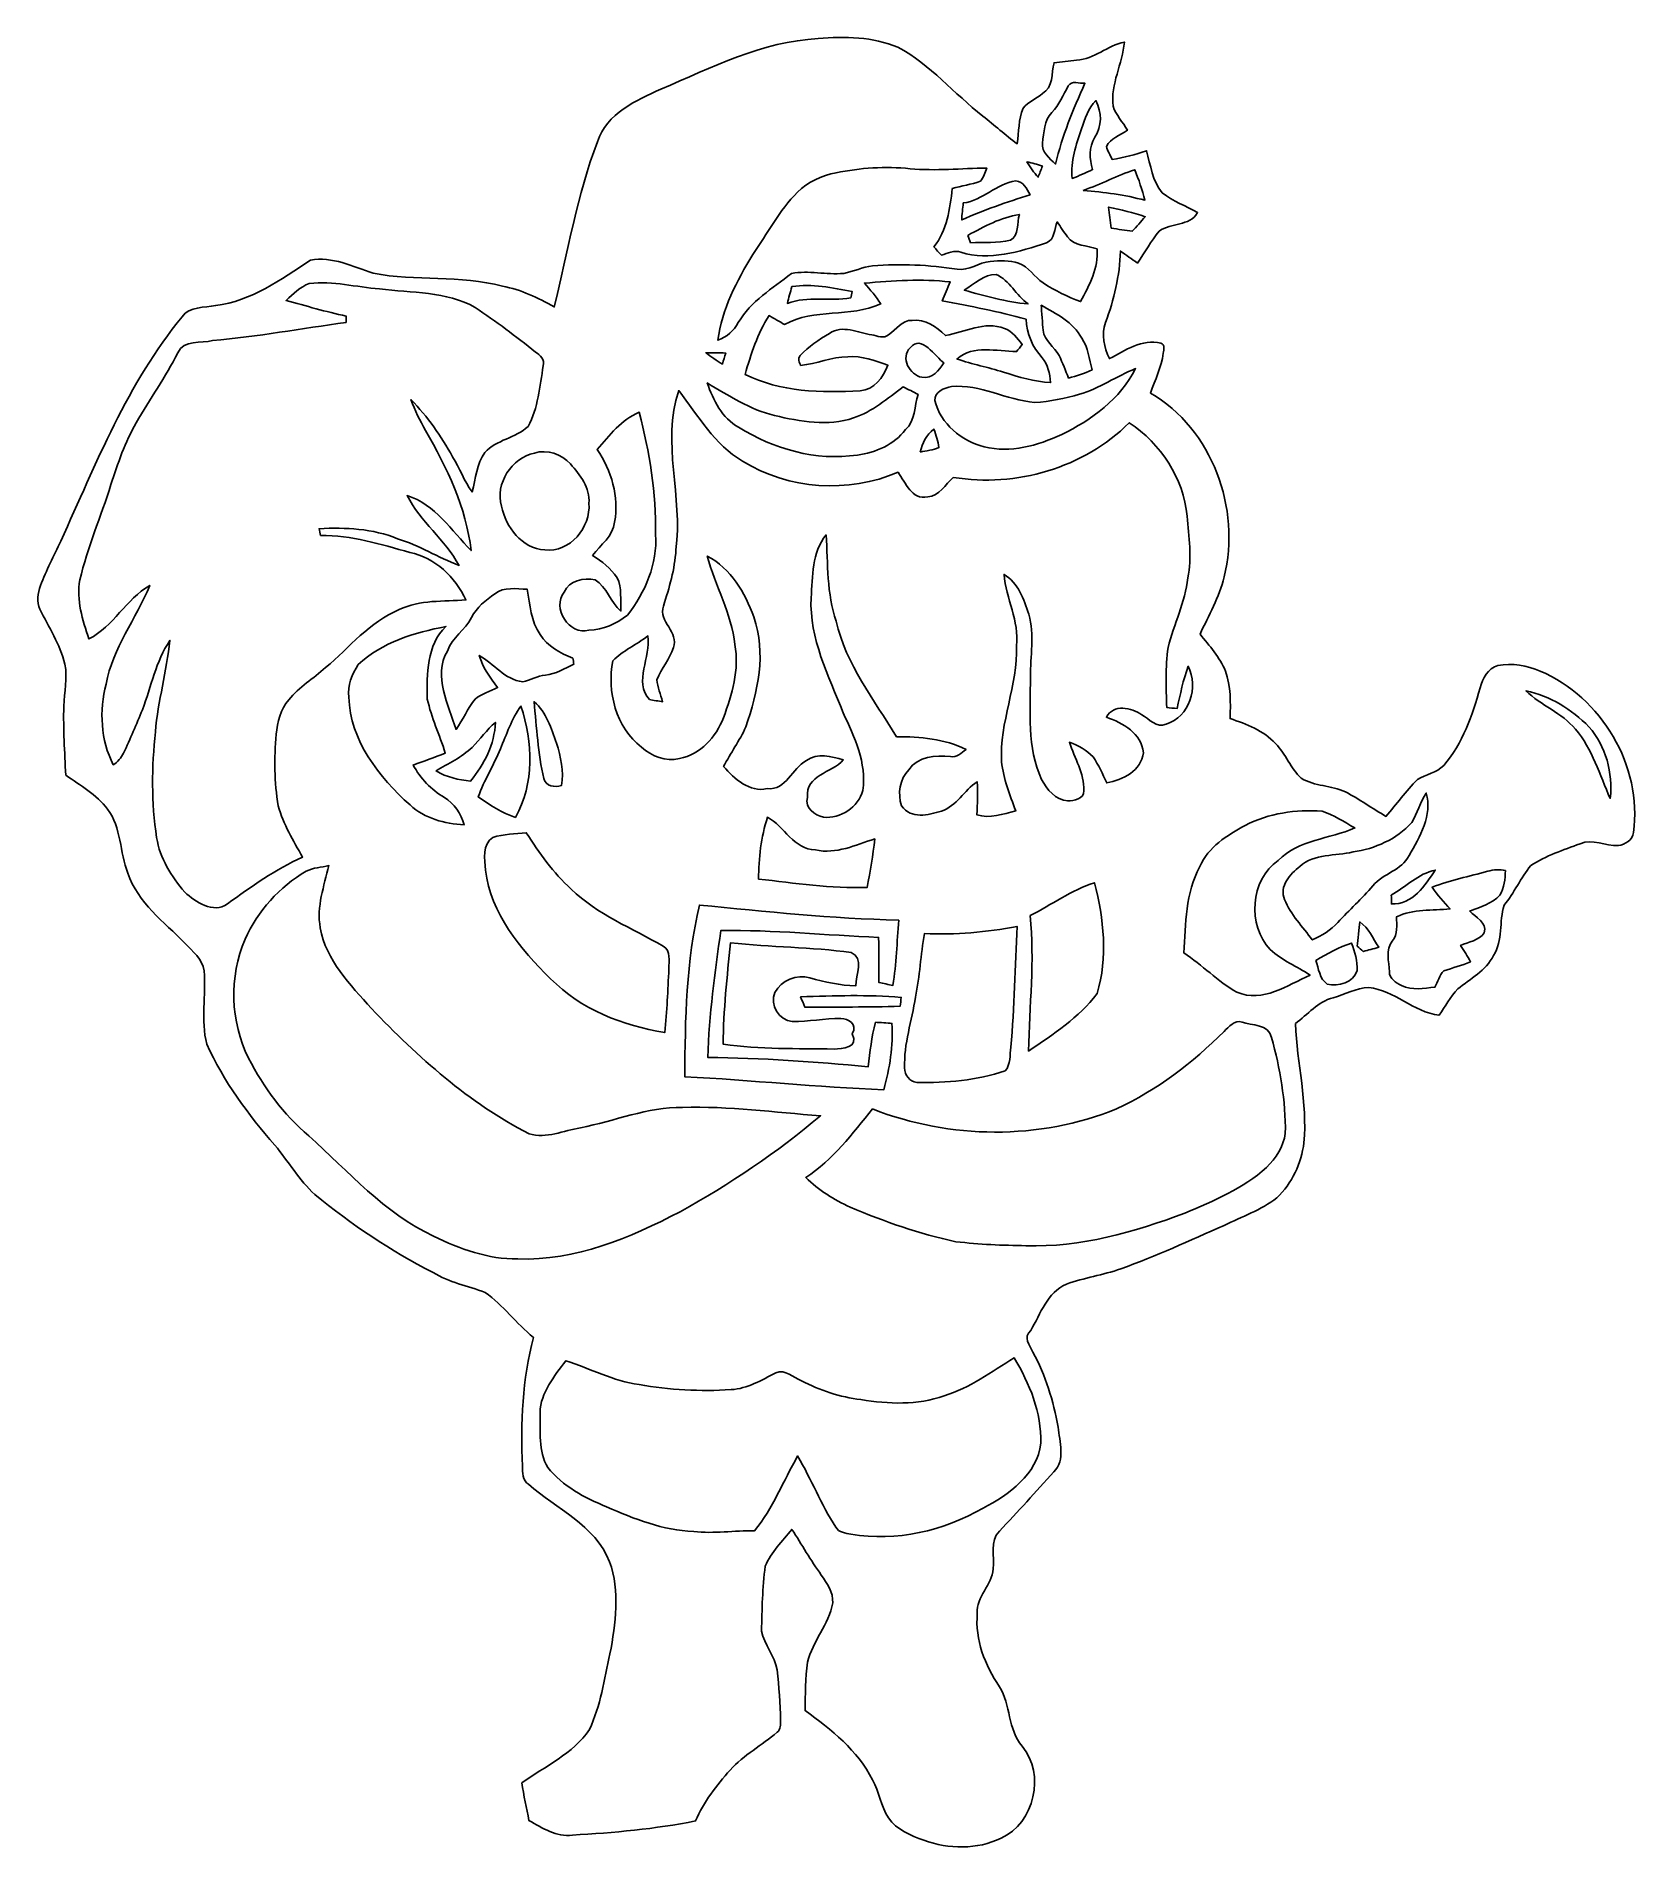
# Model space of a CAD drawing. Header units: centimetres. Extents: x -12.5 to 12.9, y -14.4 to 14.3.
import ezdxf

# ---------------------------------------------------------------- set-up
doc = ezdxf.new("R2010")
doc.units = ezdxf.units.CM
doc.header["$MEASUREMENT"] = 0
doc.layers.add('Layer 1', color=7, linetype='Continuous')

msp = doc.modelspace()

# ---------------------------------------------------------------- linework, layer by layer
at = {"layer": 'Layer 1', "color": 251}
for points, knots in [([(-0.16545, 14.25011), (0.25718, 14.2875), (0.70026, 14.27974), (1.09749, 14.11358), (1.09749, 14.11358), (1.61078, 13.837), (1.98684, 13.3791), (2.44193, 13.02491), (2.44193, 13.02491), (2.62396, 12.88027), (2.79717, 12.72434), (2.98485, 12.58641), (2.98485, 12.58641), (3.01943, 12.77161), (2.99649, 12.97552), (3.08187, 13.14838), (3.08187, 13.14838), (3.15983, 13.25069), (3.28789, 13.29655), (3.38349, 13.37945), (3.38349, 13.37945), (3.55988, 13.47717), (3.52707, 13.69907), (3.56799, 13.86734), (3.56799, 13.86734), (3.68617, 13.88357), (3.80682, 13.8938), (3.92536, 13.91073), (3.92536, 13.91073), (4.20546, 13.92449), (4.41501, 14.13933), (4.68312, 14.19578), (4.68312, 14.19578), (4.65279, 13.85041), (4.46193, 13.53185), (4.50286, 13.17907), (4.50286, 13.17907), (4.54801, 13.03761), (4.65984, 12.93001), (4.72934, 12.79984), (4.72934, 12.79984), (4.61433, 12.72293), (4.46511, 12.67354), (4.39773, 12.54372), (4.39773, 12.54372), (4.41889, 12.47211), (4.45594, 12.40649), (4.48874, 12.33946), (4.48874, 12.33946), (4.67431, 12.36451), (4.85528, 12.41425), (5.03237, 12.47493), (5.03237, 12.47493), (5.09764, 12.24844), (5.1241, 11.9955), (5.28179, 11.80924), (5.28179, 11.80924), (5.45183, 11.67836), (5.65538, 11.60074), (5.84165, 11.49632), (5.84165, 11.49632), (5.71112, 11.27689), (5.42184, 11.33792), (5.23487, 11.20458), (5.23487, 11.20458), (5.10046, 11.04971), (5.00768, 10.8652), (4.88985, 10.69834), (4.88985, 10.69834), (4.79989, 10.76113), (4.70994, 10.82463), (4.62068, 10.88743), (4.62068, 10.88743), (4.60763, 10.49972), (4.51732, 10.12119), (4.38573, 9.75783), (4.38573, 9.75783), (4.31165, 9.56769), (4.3628, 9.36378), (4.445, 9.18527), (4.445, 9.18527), (4.69724, 9.32074), (4.95723, 9.49713), (5.26133, 9.43187), (5.26133, 9.43187), (5.32941, 9.4047), (5.30437, 9.32815), (5.29872, 9.27206), (5.29872, 9.27206), (5.2638, 9.05157), (5.17102, 8.84837), (5.09341, 8.64094), (5.09341, 8.64094), (6.07836, 8.07085), (6.52709, 6.81355), (6.26286, 5.72982), (6.26286, 5.72982), (6.18525, 5.40879), (6.01486, 5.12163), (5.87975, 4.82353), (5.87975, 4.82353), (6.03038, 4.64079), (6.19019, 4.45982), (6.28403, 4.23933), (6.28403, 4.23933), (6.36658, 3.99874), (6.36587, 3.73944), (6.35494, 3.48827), (6.35494, 3.48827), (6.61705, 3.40289), (6.88411, 3.29883), (7.07672, 3.09174), (7.07672, 3.09174), (7.23512, 2.92629), (7.31555, 2.70087), (7.48242, 2.54353), (7.48242, 2.54353), (7.69338, 2.41512), (7.96008, 2.43558), (8.18092, 2.32763), (8.18092, 2.32763), (8.40422, 2.2158), (8.60672, 2.06692), (8.82262, 1.94098), (8.82262, 1.94098), (8.98807, 2.13536), (9.13941, 2.34209), (9.32109, 2.52201), (9.32109, 2.52201), (9.45515, 2.60703), (9.62519, 2.63066), (9.73984, 2.74708), (9.73984, 2.74708), (10.03864, 3.09668), (10.18963, 3.53836), (10.31452, 3.97334), (10.31452, 3.97334), (10.35614, 4.1208), (10.43481, 4.28484), (10.59603, 4.32823), (10.59603, 4.32823), (10.8204, 4.37444), (11.05359, 4.32118), (11.26455, 4.24039), (11.26455, 4.24039), (12.23292, 3.82729), (12.88874, 2.73826), (12.74198, 1.68593), (12.74198, 1.68593), (12.73104, 1.56422), (12.6111, 1.49648), (12.50068, 1.47849), (12.50068, 1.47849), (12.29783, 1.46614), (12.09534, 1.59067), (11.89637, 1.50883), (11.89637, 1.50883), (11.63073, 1.40829), (11.35521, 1.31868), (11.11638, 1.1617), (11.11638, 1.1617), (10.95939, 0.96485), (10.85039, 0.73272), (10.69446, 0.53411), (10.69446, 0.53411), (10.61402, 0.27728), (10.6747, -0.02364), (10.52689, -0.26211), (10.52689, -0.26211), (10.40306, -0.50094), (10.16035, -0.62865), (9.95927, -0.78987), (9.95927, -0.78987), (9.84038, -0.91264), (9.76171, -1.06786), (9.66505, -1.20791), (9.66505, -1.20791), (9.25548, -1.15535), (8.95985, -0.81139), (8.55027, -0.76729), (8.55027, -0.76729), (8.35413, -0.77682), (8.17386, -0.87524), (7.98795, -0.93028), (7.98795, -0.93028), (7.74312, -0.98954), (7.58437, -1.19662), (7.38893, -1.33879), (7.38893, -1.33879), (7.41892, -1.96885), (7.58049, -2.5908), (7.52581, -3.22474), (7.52581, -3.22474), (7.48101, -3.5493), (7.33566, -3.86927), (7.09577, -4.0954), (7.09577, -4.0954), (6.84671, -4.29119), (6.54262, -4.39596), (6.26039, -4.53178), (6.26039, -4.53178), (5.71994, -4.77238), (5.1816, -5.01932), (4.62492, -5.22005), (4.62492, -5.22005), (4.34269, -5.31848), (4.0446, -5.36187), (3.76343, -5.46241), (3.76343, -5.46241), (3.4611, -5.59259), (3.35633, -5.93196), (3.19899, -6.19513), (3.19899, -6.19513), (3.07693, -6.3052), (3.18135, -6.42937), (3.2318, -6.53662), (3.2318, -6.53662), (3.43747, -6.90316), (3.55671, -7.31273), (3.63255, -7.72407), (3.63255, -7.72407), (3.65407, -7.9562), (3.75461, -8.24371), (3.56376, -8.43315), (3.56376, -8.43315), (3.27942, -8.74854), (2.99508, -9.06392), (2.70439, -9.37331), (2.70439, -9.37331), (2.54282, -9.52394), (2.62961, -9.77441), (2.60456, -9.96738), (2.60456, -9.96738), (2.59397, -10.22667), (2.33151, -10.40447), (2.35409, -10.67223), (2.35409, -10.67223), (2.31422, -11.09204), (2.47474, -11.49068), (2.70263, -11.83358), (2.70263, -11.83358), (2.88537, -12.12144), (2.83457, -12.50632), (3.06141, -12.77514), (3.06141, -12.77514), (3.43817, -13.21752), (3.25543, -13.99046), (2.73121, -14.23176), (2.73121, -14.23176), (2.35232, -14.41379), (1.89936, -14.40674), (1.50883, -14.26351), (1.50883, -14.26351), (1.29822, -14.18943), (1.08056, -14.09947), (0.94615, -13.91038), (0.94615, -13.91038), (0.83256, -13.7227), (0.79481, -13.50186), (0.69532, -13.30748), (0.69532, -13.30748), (0.46143, -12.84217), (0.04092, -12.51197), (-0.37183, -12.21211), (-0.37183, -12.21211), (-0.36654, -11.95634), (-0.37641, -11.69987), (-0.33373, -11.44693), (-0.33373, -11.44693), (-0.25753, -11.11109), (0.00847, -10.85003), (0.06456, -10.50784), (0.06456, -10.50784), (0.07444, -10.34133), (-0.02328, -10.19492), (-0.11571, -10.06616), (-0.11571, -10.06616), (-0.2861, -9.83474), (-0.42404, -9.5818), (-0.58279, -9.34297), (-0.58279, -9.34297), (-0.73166, -9.52923), (-0.91123, -9.70421), (-1.00401, -9.92717), (-1.00401, -9.92717), (-1.04951, -10.26583), (-1.05445, -10.61014), (-1.06186, -10.95199), (-1.06186, -10.95199), (-1.01776, -11.17036), (-0.85231, -11.34639), (-0.81668, -11.56864), (-0.81668, -11.56864), (-0.78423, -11.83322), (-0.76553, -12.10028), (-0.76165, -12.36733), (-0.76165, -12.36733), (-0.762, -12.43189), (-0.76094, -12.50774), (-0.81351, -12.55501), (-0.81351, -12.55501), (-1.05763, -12.75927), (-1.34303, -12.91449), (-1.55893, -13.15191), (-1.55893, -13.15191), (-1.77483, -13.39497), (-1.97838, -13.65567), (-2.10538, -13.95765), (-2.10538, -13.95765), (-2.74779, -14.08571), (-3.40148, -14.14604), (-4.05483, -14.18167), (-4.05483, -14.18167), (-4.31059, -14.22118), (-4.53319, -14.06842), (-4.7438, -13.95236), (-4.7438, -13.95236), (-4.78402, -13.75304), (-4.82529, -13.55584), (-4.85669, -13.35546), (-4.85669, -13.35546), (-4.48839, -13.09264), (-4.05095, -12.89579), (-3.78742, -12.51303), (-3.78742, -12.51303), (-3.61068, -12.13556), (-3.54965, -11.71681), (-3.46251, -11.31252), (-3.46251, -11.31252), (-3.36938, -10.83592), (-3.30271, -10.32228), (-3.46781, -9.85485), (-3.46781, -9.85485), (-3.69641, -9.27382), (-4.3113, -9.01771), (-4.75051, -8.63071), (-4.75051, -8.63071), (-4.84293, -8.57074), (-4.85281, -8.43915), (-4.84823, -8.3439), (-4.84823, -8.3439), (-4.87504, -7.66163), (-4.84752, -6.96948), (-4.67501, -6.30626), (-4.67501, -6.30626), (-4.94101, -6.08154), (-5.15549, -5.79826), (-5.43736, -5.594), (-5.43736, -5.594), (-5.71288, -5.48852), (-6.00992, -5.43525), (-6.26357, -5.2772), (-6.26357, -5.2772), (-6.93103, -4.93571), (-7.55756, -4.52014), (-8.1347, -4.04178), (-8.1347, -4.04178), (-8.38659, -3.81882), (-8.54957, -3.51719), (-8.76829, -3.26496), (-8.76829, -3.26496), (-9.18774, -2.77566), (-9.5825, -2.2539), (-9.84532, -1.66229), (-9.84532, -1.66229), (-9.94198, -1.28517), (-9.85626, -0.88865), (-9.88836, -0.50553), (-9.88836, -0.50553), (-9.90741, -0.31538), (-10.07004, -0.19509), (-10.19281, -0.06809), (-10.19281, -0.06809), (-10.52019, 0.27517), (-10.93858, 0.57185), (-11.0938, 1.0414), (-11.0938, 1.0414), (-11.22433, 1.37336), (-11.19611, 1.76177), (-11.41765, 2.0574), (-11.41765, 2.0574), (-11.59087, 2.28671), (-11.84875, 2.43029), (-12.07876, 2.59468), (-12.07876, 2.59468), (-12.09322, 2.95875), (-12.11933, 3.32246), (-12.1091, 3.68653), (-12.1091, 3.68653), (-12.10063, 3.90737), (-12.04807, 4.13032), (-12.09111, 4.35046), (-12.09111, 4.35046), (-12.16378, 4.66443), (-12.34934, 4.93395), (-12.48692, 5.22041), (-12.48692, 5.22041), (-12.54478, 5.33718), (-12.51761, 5.47476), (-12.47634, 5.59259), (-12.47634, 5.59259), (-12.38709, 5.8353), (-12.26608, 6.0646), (-12.15637, 6.29849), (-12.15637, 6.29849), (-11.59792, 7.52157), (-11.09874, 8.79934), (-10.2362, 9.8492), (-10.2362, 9.8492), (-10.1159, 10.01959), (-9.88378, 9.98573), (-9.70421, 10.02665), (-9.70421, 10.02665), (-9.13765, 10.09403), (-8.66881, 10.44011), (-8.20491, 10.74138), (-8.20491, 10.74138), (-7.86271, 10.81334), (-7.53075, 10.63872), (-7.21219, 10.53818), (-7.21219, 10.53818), (-6.53627, 10.40447), (-5.83106, 10.51666), (-5.1629, 10.33004), (-5.1629, 10.33004), (-4.86939, 10.281), (-4.60304, 10.14589), (-4.34481, 10.00478), (-4.34481, 10.00478), (-4.12574, 10.87861), (-3.98145, 11.77502), (-3.66007, 12.61921), (-3.66007, 12.61921), (-3.51402, 13.06512), (-3.04941, 13.2715), (-2.65677, 13.45036), (-2.65677, 13.45036), (-1.85385, 13.78726), (-1.05304, 14.20812), (-0.16545, 14.25011), (-0.16545, 14.25011), (-0.16545, 14.25011), (-0.16545, 14.25011), (-0.16545, 14.25011)], [0, 0, 0, 0, 0.00892857, 0.00892857, 0.00892857, 0.00892857, 0.01785714, 0.01785714, 0.01785714, 0.01785714, 0.02678571, 0.02678571, 0.02678571, 0.02678571, 0.03571429, 0.03571429, 0.03571429, 0.03571429, 0.04464286, 0.04464286, 0.04464286, 0.04464286, 0.05357143, 0.05357143, 0.05357143, 0.05357143, 0.0625, 0.0625, 0.0625, 0.0625, 0.07142857, 0.07142857, 0.07142857, 0.07142857, 0.08035714, 0.08035714, 0.08035714, 0.08035714, 0.08928571, 0.08928571, 0.08928571, 0.08928571, 0.09821429, 0.09821429, 0.09821429, 0.09821429, 0.10714286, 0.10714286, 0.10714286, 0.10714286, 0.11607143, 0.11607143, 0.11607143, 0.11607143, 0.125, 0.125, 0.125, 0.125, 0.13392857, 0.13392857, 0.13392857, 0.13392857, 0.14285714, 0.14285714, 0.14285714, 0.14285714, 0.15178571, 0.15178571, 0.15178571, 0.15178571, 0.16071429, 0.16071429, 0.16071429, 0.16071429, 0.16964286, 0.16964286, 0.16964286, 0.16964286, 0.17857143, 0.17857143, 0.17857143, 0.17857143, 0.1875, 0.1875, 0.1875, 0.1875, 0.19642857, 0.19642857, 0.19642857, 0.19642857, 0.20535714, 0.20535714, 0.20535714, 0.20535714, 0.21428571, 0.21428571, 0.21428571, 0.21428571, 0.22321429, 0.22321429, 0.22321429, 0.22321429, 0.23214286, 0.23214286, 0.23214286, 0.23214286, 0.24107143, 0.24107143, 0.24107143, 0.24107143, 0.25, 0.25, 0.25, 0.25, 0.25892857, 0.25892857, 0.25892857, 0.25892857, 0.26785714, 0.26785714, 0.26785714, 0.26785714, 0.27678571, 0.27678571, 0.27678571, 0.27678571, 0.28571429, 0.28571429, 0.28571429, 0.28571429, 0.29464286, 0.29464286, 0.29464286, 0.29464286, 0.30357143, 0.30357143, 0.30357143, 0.30357143, 0.3125, 0.3125, 0.3125, 0.3125, 0.32142857, 0.32142857, 0.32142857, 0.32142857, 0.33035714, 0.33035714, 0.33035714, 0.33035714, 0.33928571, 0.33928571, 0.33928571, 0.33928571, 0.34821429, 0.34821429, 0.34821429, 0.34821429, 0.35714286, 0.35714286, 0.35714286, 0.35714286, 0.36607143, 0.36607143, 0.36607143, 0.36607143, 0.375, 0.375, 0.375, 0.375, 0.38392857, 0.38392857, 0.38392857, 0.38392857, 0.39285714, 0.39285714, 0.39285714, 0.39285714, 0.40178571, 0.40178571, 0.40178571, 0.40178571, 0.41071429, 0.41071429, 0.41071429, 0.41071429, 0.41964286, 0.41964286, 0.41964286, 0.41964286, 0.42857143, 0.42857143, 0.42857143, 0.42857143, 0.4375, 0.4375, 0.4375, 0.4375, 0.44642857, 0.44642857, 0.44642857, 0.44642857, 0.45535714, 0.45535714, 0.45535714, 0.45535714, 0.46428571, 0.46428571, 0.46428571, 0.46428571, 0.47321429, 0.47321429, 0.47321429, 0.47321429, 0.48214286, 0.48214286, 0.48214286, 0.48214286, 0.49107143, 0.49107143, 0.49107143, 0.49107143, 0.5, 0.5, 0.5, 0.5, 0.50892857, 0.50892857, 0.50892857, 0.50892857, 0.51785714, 0.51785714, 0.51785714, 0.51785714, 0.52678571, 0.52678571, 0.52678571, 0.52678571, 0.53571429, 0.53571429, 0.53571429, 0.53571429, 0.54464286, 0.54464286, 0.54464286, 0.54464286, 0.55357143, 0.55357143, 0.55357143, 0.55357143, 0.5625, 0.5625, 0.5625, 0.5625, 0.57142857, 0.57142857, 0.57142857, 0.57142857, 0.58035714, 0.58035714, 0.58035714, 0.58035714, 0.58928571, 0.58928571, 0.58928571, 0.58928571, 0.59821429, 0.59821429, 0.59821429, 0.59821429, 0.60714286, 0.60714286, 0.60714286, 0.60714286, 0.61607143, 0.61607143, 0.61607143, 0.61607143, 0.625, 0.625, 0.625, 0.625, 0.63392857, 0.63392857, 0.63392857, 0.63392857, 0.64285714, 0.64285714, 0.64285714, 0.64285714, 0.65178571, 0.65178571, 0.65178571, 0.65178571, 0.66071429, 0.66071429, 0.66071429, 0.66071429, 0.66964286, 0.66964286, 0.66964286, 0.66964286, 0.67857143, 0.67857143, 0.67857143, 0.67857143, 0.6875, 0.6875, 0.6875, 0.6875, 0.69642857, 0.69642857, 0.69642857, 0.69642857, 0.70535714, 0.70535714, 0.70535714, 0.70535714, 0.71428571, 0.71428571, 0.71428571, 0.71428571, 0.72321429, 0.72321429, 0.72321429, 0.72321429, 0.73214286, 0.73214286, 0.73214286, 0.73214286, 0.74107143, 0.74107143, 0.74107143, 0.74107143, 0.75, 0.75, 0.75, 0.75, 0.75892857, 0.75892857, 0.75892857, 0.75892857, 0.76785714, 0.76785714, 0.76785714, 0.76785714, 0.77678571, 0.77678571, 0.77678571, 0.77678571, 0.78571429, 0.78571429, 0.78571429, 0.78571429, 0.79464286, 0.79464286, 0.79464286, 0.79464286, 0.80357143, 0.80357143, 0.80357143, 0.80357143, 0.8125, 0.8125, 0.8125, 0.8125, 0.82142857, 0.82142857, 0.82142857, 0.82142857, 0.83035714, 0.83035714, 0.83035714, 0.83035714, 0.83928571, 0.83928571, 0.83928571, 0.83928571, 0.84821429, 0.84821429, 0.84821429, 0.84821429, 0.85714286, 0.85714286, 0.85714286, 0.85714286, 0.86607143, 0.86607143, 0.86607143, 0.86607143, 0.875, 0.875, 0.875, 0.875, 0.88392857, 0.88392857, 0.88392857, 0.88392857, 0.89285714, 0.89285714, 0.89285714, 0.89285714, 0.90178571, 0.90178571, 0.90178571, 0.90178571, 0.91071429, 0.91071429, 0.91071429, 0.91071429, 0.91964286, 0.91964286, 0.91964286, 0.91964286, 0.92857143, 0.92857143, 0.92857143, 0.92857143, 0.9375, 0.9375, 0.9375, 0.9375, 0.94642857, 0.94642857, 0.94642857, 0.94642857, 0.95535714, 0.95535714, 0.95535714, 0.95535714, 0.96428571, 0.96428571, 0.96428571, 0.96428571, 0.97321429, 0.97321429, 0.97321429, 0.97321429, 0.98214286, 0.98214286, 0.98214286, 0.98214286, 1, 1, 1, 1]), ([(3.79412, 13.50151), (3.71369, 13.35722), (3.64807, 13.20377), (3.53342, 13.08135), (3.53342, 13.08135), (3.41171, 12.95224), (3.40924, 12.76456), (3.3849, 12.59805), (3.3849, 12.59805), (3.36867, 12.45306), (3.50026, 12.35463), (3.59269, 12.26467), (3.59269, 12.26467), (3.69605, 12.70917), (3.87209, 13.12827), (4.05765, 13.54314), (4.05765, 13.54314), (3.97193, 13.53573), (3.84669, 13.59535), (3.79412, 13.50151), (3.79412, 13.50151), (3.79412, 13.50151), (3.79412, 13.50151), (3.79412, 13.50151)], [0, 0, 0, 0, 0.14285714, 0.14285714, 0.14285714, 0.14285714, 0.28571429, 0.28571429, 0.28571429, 0.28571429, 0.42857143, 0.42857143, 0.42857143, 0.42857143, 0.57142857, 0.57142857, 0.57142857, 0.57142857, 0.71428571, 0.71428571, 0.71428571, 0.71428571, 1, 1, 1, 1]), ([(4.23122, 13.26903), (4.11198, 13.14662), (4.06083, 12.97975), (4.00262, 12.82347), (4.00262, 12.82347), (3.91971, 12.56982), (3.82552, 12.31018), (3.85621, 12.03854), (3.85621, 12.03854), (3.96593, 12.0777), (4.07176, 12.12815), (4.1783, 12.17683), (4.1783, 12.17683), (4.12926, 12.34687), (4.1148, 12.53208), (4.21358, 12.68871), (4.21358, 12.68871), (4.32752, 12.86334), (4.32823, 13.08453), (4.23122, 13.26903), (4.23122, 13.26903), (4.23122, 13.26903), (4.23122, 13.26903), (4.23122, 13.26903)], [0, 0, 0, 0, 0.14285714, 0.14285714, 0.14285714, 0.14285714, 0.28571429, 0.28571429, 0.28571429, 0.28571429, 0.42857143, 0.42857143, 0.42857143, 0.42857143, 0.57142857, 0.57142857, 0.57142857, 0.57142857, 0.71428571, 0.71428571, 0.71428571, 0.71428571, 1, 1, 1, 1]), ([(0.11747, 12.12674), (-0.11077, 12.08722), (-0.32703, 11.97822), (-0.4953, 11.81947), (-0.4953, 11.81947), (-0.78246, 11.53089), (-0.9719, 11.16542), (-1.19944, 10.83204), (-1.19944, 10.83204), (-1.45627, 10.41612), (-1.68839, 9.96844), (-1.75366, 9.47773), (-1.75366, 9.47773), (-1.61537, 9.52853), (-1.50001, 9.62484), (-1.43087, 9.75607), (-1.43087, 9.75607), (-1.23402, 10.09474), (-0.88547, 10.29511), (-0.58843, 10.53394), (-0.58843, 10.53394), (-0.31891, 10.58545), (-0.03634, 10.5089), (0.23883, 10.53536), (0.23883, 10.53536), (0.39405, 10.5604), (0.53693, 10.63801), (0.69462, 10.65459), (0.69462, 10.65459), (1.14053, 10.69128), (1.59173, 10.66941), (2.03412, 10.60168), (2.03412, 10.60168), (2.21968, 10.57099), (2.37807, 10.70963), (2.5594, 10.72444), (2.5594, 10.72444), (2.70686, 10.73291), (2.86314, 10.74914), (3.00531, 10.69587), (3.00531, 10.69587), (3.1683, 10.63907), (3.25614, 10.47538), (3.39584, 10.3826), (3.39584, 10.3826), (3.58246, 10.26442), (3.78037, 10.16176), (3.98921, 10.08944), (3.98921, 10.08944), (4.12785, 10.34662), (4.27461, 10.62073), (4.25097, 10.92235), (4.25097, 10.92235), (4.09646, 10.98303), (3.88197, 10.95657), (3.78178, 11.11462), (3.78178, 11.11462), (3.72004, 11.18764), (3.67206, 11.27054), (3.62021, 11.35027), (3.62021, 11.35027), (3.56905, 11.24514), (3.58316, 11.06805), (3.45052, 11.02078), (3.45052, 11.02078), (3.02048, 10.87402), (2.54635, 10.73044), (2.09338, 10.86873), (2.09338, 10.86873), (1.98826, 10.90895), (1.88383, 10.85321), (1.78435, 10.82358), (1.78435, 10.82358), (1.74449, 10.86697), (1.70462, 10.91036), (1.66546, 10.9534), (1.66546, 10.9534), (1.87537, 11.21622), (1.92052, 11.55418), (1.95756, 11.87803), (1.95756, 11.87803), (2.10467, 11.92248), (2.25919, 11.93906), (2.40312, 11.99374), (2.40312, 11.99374), (2.45604, 12.05159), (2.47579, 12.13062), (2.50366, 12.20188), (2.50366, 12.20188), (2.09903, 12.198), (1.69369, 12.15319), (1.2894, 12.19129), (1.2894, 12.19129), (0.89853, 12.23045), (0.502, 12.20611), (0.11747, 12.12674), (0.11747, 12.12674), (0.11747, 12.12674), (0.11747, 12.12674), (0.11747, 12.12674)], [0, 0, 0, 0, 0.03846154, 0.03846154, 0.03846154, 0.03846154, 0.07692308, 0.07692308, 0.07692308, 0.07692308, 0.11538462, 0.11538462, 0.11538462, 0.11538462, 0.15384615, 0.15384615, 0.15384615, 0.15384615, 0.19230769, 0.19230769, 0.19230769, 0.19230769, 0.23076923, 0.23076923, 0.23076923, 0.23076923, 0.26923077, 0.26923077, 0.26923077, 0.26923077, 0.30769231, 0.30769231, 0.30769231, 0.30769231, 0.34615385, 0.34615385, 0.34615385, 0.34615385, 0.38461538, 0.38461538, 0.38461538, 0.38461538, 0.42307692, 0.42307692, 0.42307692, 0.42307692, 0.46153846, 0.46153846, 0.46153846, 0.46153846, 0.5, 0.5, 0.5, 0.5, 0.53846154, 0.53846154, 0.53846154, 0.53846154, 0.57692308, 0.57692308, 0.57692308, 0.57692308, 0.61538462, 0.61538462, 0.61538462, 0.61538462, 0.65384615, 0.65384615, 0.65384615, 0.65384615, 0.69230769, 0.69230769, 0.69230769, 0.69230769, 0.73076923, 0.73076923, 0.73076923, 0.73076923, 0.76923077, 0.76923077, 0.76923077, 0.76923077, 0.80769231, 0.80769231, 0.80769231, 0.80769231, 0.84615385, 0.84615385, 0.84615385, 0.84615385, 0.88461538, 0.88461538, 0.88461538, 0.88461538, 0.92307692, 0.92307692, 0.92307692, 0.92307692, 1, 1, 1, 1]), ([(3.13937, 12.30101), (3.19229, 12.21493), (3.25085, 12.13273), (3.31646, 12.05547), (3.31646, 12.05547), (3.33939, 12.11474), (3.36197, 12.17401), (3.38455, 12.23363), (3.38455, 12.23363), (3.30376, 12.25973), (3.22192, 12.28196), (3.13937, 12.30101), (3.13937, 12.30101), (3.13937, 12.30101), (3.13937, 12.30101), (3.13937, 12.30101)], [0, 0, 0, 0, 0.2, 0.2, 0.2, 0.2, 0.4, 0.4, 0.4, 0.4, 0.6, 0.6, 0.6, 0.6, 1, 1, 1, 1]), ([(4.03154, 11.84875), (4.35963, 11.81876), (4.68806, 11.7789), (5.00662, 11.69211), (5.00662, 11.69211), (4.96676, 11.85757), (4.9082, 12.01773), (4.84611, 12.17577), (4.84611, 12.17577), (4.56918, 12.08052), (4.30812, 11.94541), (4.03154, 11.84875), (4.03154, 11.84875), (4.03154, 11.84875), (4.03154, 11.84875), (4.03154, 11.84875)], [0, 0, 0, 0, 0.2, 0.2, 0.2, 0.2, 0.4, 0.4, 0.4, 0.4, 0.6, 0.6, 0.6, 0.6, 1, 1, 1, 1]), ([(2.96157, 11.99691), (2.65359, 11.95529), (2.44263, 11.68929), (2.13148, 11.64872), (2.13148, 11.64872), (2.12125, 11.55982), (2.11208, 11.47057), (2.10644, 11.38096), (2.10644, 11.38096), (2.45816, 11.53724), (2.82081, 11.66424), (3.18841, 11.77819), (3.18841, 11.77819), (3.13514, 11.86956), (3.08751, 11.99656), (2.96157, 11.99691), (2.96157, 11.99691), (2.96157, 11.99691), (2.96157, 11.99691), (2.96157, 11.99691)], [0, 0, 0, 0, 0.16666667, 0.16666667, 0.16666667, 0.16666667, 0.33333333, 0.33333333, 0.33333333, 0.33333333, 0.5, 0.5, 0.5, 0.5, 0.66666667, 0.66666667, 0.66666667, 0.66666667, 1, 1, 1, 1]), ([(4.43265, 11.58311), (4.44465, 11.47198), (4.45876, 11.36191), (4.47534, 11.25079), (4.47534, 11.25079), (4.58541, 11.23386), (4.69688, 11.21657), (4.80801, 11.20034), (4.80801, 11.20034), (4.87574, 11.27725), (4.94383, 11.35415), (5.01156, 11.43176), (5.01156, 11.43176), (4.82141, 11.4935), (4.62809, 11.54324), (4.43265, 11.58311), (4.43265, 11.58311), (4.43265, 11.58311), (4.43265, 11.58311), (4.43265, 11.58311)], [0, 0, 0, 0, 0.16666667, 0.16666667, 0.16666667, 0.16666667, 0.33333333, 0.33333333, 0.33333333, 0.33333333, 0.5, 0.5, 0.5, 0.5, 0.66666667, 0.66666667, 0.66666667, 0.66666667, 1, 1, 1, 1]), ([(2.2038, 11.13684), (2.21791, 11.09804), (2.23238, 11.05888), (2.24649, 11.01972), (2.24649, 11.01972), (2.45569, 11.03207), (2.67229, 11.00984), (2.87796, 11.05782), (2.87796, 11.05782), (3.02048, 11.13437), (2.97956, 11.33581), (3.02048, 11.46775), (3.02048, 11.46775), (2.72662, 11.41942), (2.46168, 11.27831), (2.2038, 11.13684), (2.2038, 11.13684), (2.2038, 11.13684), (2.2038, 11.13684), (2.2038, 11.13684)], [0, 0, 0, 0, 0.16666667, 0.16666667, 0.16666667, 0.16666667, 0.33333333, 0.33333333, 0.33333333, 0.33333333, 0.5, 0.5, 0.5, 0.5, 0.66666667, 0.66666667, 0.66666667, 0.66666667, 1, 1, 1, 1]), ([(-8.2229, 10.37272), (-8.36754, 10.32263), (-8.47937, 10.20939), (-8.59014, 10.10744), (-8.59014, 10.10744), (-8.2737, 10.01889), (-7.95796, 9.92858), (-7.63729, 9.85732), (-7.63729, 9.85732), (-7.63799, 9.83227), (-7.6394, 9.78253), (-7.64011, 9.75748), (-7.64011, 9.75748), (-8.34425, 9.66047), (-9.04452, 9.53594), (-9.75289, 9.46997), (-9.75289, 9.46997), (-9.92999, 9.42128), (-10.21221, 9.49078), (-10.30288, 9.27841), (-10.30288, 9.27841), (-10.49726, 8.89494), (-10.74667, 8.54357), (-10.96045, 8.17104), (-10.96045, 8.17104), (-11.13684, 7.86342), (-11.25608, 7.52792), (-11.36156, 7.19102), (-11.36156, 7.19102), (-11.51925, 6.68655), (-11.7348, 6.20042), (-11.85404, 5.68431), (-11.85404, 5.68431), (-11.91366, 5.36469), (-11.80959, 5.04966), (-11.71222, 4.74909), (-11.71222, 4.74909), (-11.32064, 4.94418), (-11.12591, 5.38233), (-10.74773, 5.59506), (-10.74773, 5.59506), (-10.96257, 5.06942), (-11.33369, 4.60375), (-11.44023, 4.03437), (-11.44023, 4.03437), (-11.54889, 3.6128), (-11.5249, 3.1496), (-11.32593, 2.75696), (-11.32593, 2.75696), (-11.25643, 2.80317), (-11.19964, 2.86738), (-11.16365, 2.94287), (-11.16365, 2.94287), (-11.055, 3.16794), (-10.95763, 3.39796), (-10.8645, 3.62973), (-10.8645, 3.62973), (-10.72056, 3.99486), (-10.65495, 4.39702), (-10.42882, 4.72511), (-10.42882, 4.72511), (-10.48173, 4.23968), (-10.61579, 3.76661), (-10.65918, 3.27978), (-10.65918, 3.27978), (-10.71457, 2.72309), (-10.72621, 2.15829), (-10.63872, 1.60443), (-10.63872, 1.60443), (-10.58863, 1.27706), (-10.40306, 0.99025), (-10.19422, 0.74154), (-10.19422, 0.74154), (-10.02418, 0.58667), (-9.74513, 0.39582), (-9.51724, 0.55563), (-9.51724, 0.55563), (-9.13906, 0.83079), (-8.75418, 1.10102), (-8.32732, 1.29646), (-8.32732, 1.29646), (-8.47725, 1.5561), (-8.63212, 1.81681), (-8.71396, 2.10714), (-8.71396, 2.10714), (-8.77782, 2.48073), (-8.77993, 2.8635), (-8.74501, 3.23991), (-8.74501, 3.23991), (-8.71961, 3.43041), (-8.68574, 3.63926), (-8.54639, 3.78389), (-8.54639, 3.78389), (-8.38447, 3.98921), (-8.15622, 4.12291), (-7.96361, 4.29472), (-7.96361, 4.29472), (-7.58649, 4.61539), (-7.26652, 5.01791), (-6.79909, 5.21406), (-6.79909, 5.21406), (-6.46889, 5.37034), (-6.09635, 5.3407), (-5.74181, 5.3661), (-5.74181, 5.3661), (-5.9122, 5.72841), (-6.23006, 6.03179), (-6.62834, 6.11893), (-6.62834, 6.11893), (-7.09189, 6.24487), (-7.55756, 6.39374), (-8.04369, 6.38704), (-8.04369, 6.38704), (-8.04933, 6.4135), (-8.06097, 6.46677), (-8.06697, 6.49358), (-8.06697, 6.49358), (-7.64787, 6.51722), (-7.21783, 6.49429), (-6.82449, 6.33589), (-6.82449, 6.33589), (-6.48476, 6.2297), (-6.18208, 6.03956), (-5.85117, 5.91256), (-5.85117, 5.91256), (-6.07131, 6.32037), (-6.46677, 6.60541), (-6.6735, 7.01922), (-6.6735, 7.01922), (-6.23323, 6.87881), (-5.96583, 6.4643), (-5.66103, 6.14645), (-5.66103, 6.14645), (-5.73617, 6.83119), (-6.04555, 7.45843), (-6.38034, 8.05004), (-6.38034, 8.05004), (-6.47241, 8.20455), (-6.55355, 8.36577), (-6.61211, 8.53616), (-6.61211, 8.53616), (-6.35035, 8.2677), (-6.1341, 7.95937), (-5.95242, 7.63235), (-5.95242, 7.63235), (-5.83777, 7.45349), (-5.77321, 7.24641), (-5.64374, 7.07637), (-5.64374, 7.07637), (-5.58236, 7.28662), (-5.57777, 7.51875), (-5.44301, 7.70079), (-5.44301, 7.70079), (-5.25604, 7.90293), (-4.95688, 7.92797), (-4.75897, 8.11107), (-4.75897, 8.11107), (-4.59669, 8.40281), (-4.57659, 8.74889), (-4.51697, 9.07168), (-4.51697, 9.07168), (-4.49157, 9.16411), (-4.56883, 9.24772), (-4.64291, 9.2897), (-4.64291, 9.2897), (-4.95018, 9.53805), (-5.26733, 9.77477), (-5.59506, 9.9949), (-5.59506, 9.9949), (-6.05367, 10.25349), (-6.60224, 10.22632), (-7.10847, 10.28841), (-7.10847, 10.28841), (-7.47995, 10.31875), (-7.84789, 10.41788), (-8.2229, 10.37272), (-8.2229, 10.37272), (-8.2229, 10.37272), (-8.2229, 10.37272), (-8.2229, 10.37272)], [0, 0, 0, 0, 0.02173913, 0.02173913, 0.02173913, 0.02173913, 0.04347826, 0.04347826, 0.04347826, 0.04347826, 0.06521739, 0.06521739, 0.06521739, 0.06521739, 0.08695652, 0.08695652, 0.08695652, 0.08695652, 0.10869565, 0.10869565, 0.10869565, 0.10869565, 0.13043478, 0.13043478, 0.13043478, 0.13043478, 0.15217391, 0.15217391, 0.15217391, 0.15217391, 0.17391304, 0.17391304, 0.17391304, 0.17391304, 0.19565217, 0.19565217, 0.19565217, 0.19565217, 0.2173913, 0.2173913, 0.2173913, 0.2173913, 0.23913043, 0.23913043, 0.23913043, 0.23913043, 0.26086957, 0.26086957, 0.26086957, 0.26086957, 0.2826087, 0.2826087, 0.2826087, 0.2826087, 0.30434783, 0.30434783, 0.30434783, 0.30434783, 0.32608696, 0.32608696, 0.32608696, 0.32608696, 0.34782609, 0.34782609, 0.34782609, 0.34782609, 0.36956522, 0.36956522, 0.36956522, 0.36956522, 0.39130435, 0.39130435, 0.39130435, 0.39130435, 0.41304348, 0.41304348, 0.41304348, 0.41304348, 0.43478261, 0.43478261, 0.43478261, 0.43478261, 0.45652174, 0.45652174, 0.45652174, 0.45652174, 0.47826087, 0.47826087, 0.47826087, 0.47826087, 0.5, 0.5, 0.5, 0.5, 0.52173913, 0.52173913, 0.52173913, 0.52173913, 0.54347826, 0.54347826, 0.54347826, 0.54347826, 0.56521739, 0.56521739, 0.56521739, 0.56521739, 0.58695652, 0.58695652, 0.58695652, 0.58695652, 0.60869565, 0.60869565, 0.60869565, 0.60869565, 0.63043478, 0.63043478, 0.63043478, 0.63043478, 0.65217391, 0.65217391, 0.65217391, 0.65217391, 0.67391304, 0.67391304, 0.67391304, 0.67391304, 0.69565217, 0.69565217, 0.69565217, 0.69565217, 0.7173913, 0.7173913, 0.7173913, 0.7173913, 0.73913043, 0.73913043, 0.73913043, 0.73913043, 0.76086957, 0.76086957, 0.76086957, 0.76086957, 0.7826087, 0.7826087, 0.7826087, 0.7826087, 0.80434783, 0.80434783, 0.80434783, 0.80434783, 0.82608696, 0.82608696, 0.82608696, 0.82608696, 0.84782609, 0.84782609, 0.84782609, 0.84782609, 0.86956522, 0.86956522, 0.86956522, 0.86956522, 0.89130435, 0.89130435, 0.89130435, 0.89130435, 0.91304348, 0.91304348, 0.91304348, 0.91304348, 0.93478261, 0.93478261, 0.93478261, 0.93478261, 0.95652174, 0.95652174, 0.95652174, 0.95652174, 1, 1, 1, 1]), ([(0.56727, 10.38013), (0.65793, 10.2743), (0.75389, 10.17129), (0.82444, 10.05029), (0.82444, 10.05029), (0.33902, 9.83121), (-0.22966, 9.98784), (-0.69709, 9.72608), (-0.69709, 9.72608), (-0.77964, 9.7723), (-0.86113, 9.81957), (-0.94298, 9.86649), (-0.94298, 9.86649), (-1.12607, 9.58074), (-1.22767, 9.25724), (-1.32362, 8.9348), (-1.32362, 8.9348), (-0.76482, 8.65822), (-0.11289, 8.64164), (0.49706, 8.67727), (0.49706, 8.67727), (0.72073, 8.68751), (0.8636, 8.89106), (0.9398, 9.08085), (0.9398, 9.08085), (0.73625, 9.15811), (0.52211, 9.22937), (0.30198, 9.21632), (0.30198, 9.21632), (0.04516, 9.21526), (-0.19121, 9.10061), (-0.4445, 9.07768), (-0.4445, 9.07768), (-0.46073, 9.12707), (-0.49636, 9.1888), (-0.44873, 9.23255), (-0.44873, 9.23255), (-0.31926, 9.37719), (-0.15381, 9.48796), (0.01341, 9.58427), (0.01341, 9.58427), (0.21449, 9.72891), (0.46849, 9.59414), (0.68368, 9.56134), (0.68368, 9.56134), (0.76976, 9.54687), (0.87312, 9.49501), (0.94862, 9.56451), (0.94862, 9.56451), (1.06927, 9.64318), (1.16029, 9.79981), (1.3208, 9.79135), (1.3208, 9.79135), (1.53317, 9.81604), (1.70603, 9.69045), (1.84856, 9.55146), (1.84856, 9.55146), (2.15618, 9.60473), (2.46803, 9.7857), (2.78306, 9.66435), (2.78306, 9.66435), (2.91042, 9.62413), (2.98344, 9.50383), (3.06634, 9.40788), (3.06634, 9.40788), (3.03565, 9.37119), (3.00531, 9.3345), (2.97498, 9.29781), (2.97498, 9.29781), (2.66277, 9.29922), (2.28953, 9.41105), (2.032, 9.17963), (2.032, 9.17963), (2.27295, 9.09602), (2.52448, 9.04981), (2.76754, 8.97149), (2.76754, 8.97149), (3.01061, 8.89282), (3.25861, 8.82403), (3.51472, 8.80604), (3.51472, 8.80604), (3.49568, 8.94574), (3.48086, 9.09285), (3.38067, 9.20009), (3.38067, 9.20009), (3.22368, 9.36696), (3.14113, 9.58286), (3.12491, 9.80969), (3.12491, 9.80969), (2.68923, 9.93528), (2.24367, 10.01324), (1.79952, 10.09826), (1.79952, 10.09826), (1.83868, 10.19986), (1.88277, 10.2997), (1.92652, 10.39954), (1.92652, 10.39954), (1.47496, 10.44928), (1.01812, 10.42106), (0.56727, 10.38013), (0.56727, 10.38013), (0.56727, 10.38013), (0.56727, 10.38013), (0.56727, 10.38013)], [0, 0, 0, 0, 0.03703704, 0.03703704, 0.03703704, 0.03703704, 0.07407407, 0.07407407, 0.07407407, 0.07407407, 0.11111111, 0.11111111, 0.11111111, 0.11111111, 0.14814815, 0.14814815, 0.14814815, 0.14814815, 0.18518519, 0.18518519, 0.18518519, 0.18518519, 0.22222222, 0.22222222, 0.22222222, 0.22222222, 0.25925926, 0.25925926, 0.25925926, 0.25925926, 0.2962963, 0.2962963, 0.2962963, 0.2962963, 0.33333333, 0.33333333, 0.33333333, 0.33333333, 0.37037037, 0.37037037, 0.37037037, 0.37037037, 0.40740741, 0.40740741, 0.40740741, 0.40740741, 0.44444444, 0.44444444, 0.44444444, 0.44444444, 0.48148148, 0.48148148, 0.48148148, 0.48148148, 0.51851852, 0.51851852, 0.51851852, 0.51851852, 0.55555556, 0.55555556, 0.55555556, 0.55555556, 0.59259259, 0.59259259, 0.59259259, 0.59259259, 0.62962963, 0.62962963, 0.62962963, 0.62962963, 0.66666667, 0.66666667, 0.66666667, 0.66666667, 0.7037037, 0.7037037, 0.7037037, 0.7037037, 0.74074074, 0.74074074, 0.74074074, 0.74074074, 0.77777778, 0.77777778, 0.77777778, 0.77777778, 0.81481481, 0.81481481, 0.81481481, 0.81481481, 0.85185185, 0.85185185, 0.85185185, 0.85185185, 0.88888889, 0.88888889, 0.88888889, 0.88888889, 0.92592593, 0.92592593, 0.92592593, 0.92592593, 1, 1, 1, 1]), ([(-0.58208, 10.32545), (-0.60748, 10.23691), (-0.63218, 10.14871), (-0.65264, 10.05911), (-0.65264, 10.05911), (-0.33161, 10.18399), (0.01976, 10.08415), (0.35243, 10.14836), (0.35243, 10.14836), (0.35736, 10.17305), (0.36759, 10.22174), (0.37289, 10.24608), (0.37289, 10.24608), (0.05821, 10.30852), (-0.26035, 10.37696), (-0.58208, 10.32545), (-0.58208, 10.32545), (-0.58208, 10.32545), (-0.58208, 10.32545), (-0.58208, 10.32545)], [0, 0, 0, 0, 0.16666667, 0.16666667, 0.16666667, 0.16666667, 0.33333333, 0.33333333, 0.33333333, 0.33333333, 0.5, 0.5, 0.5, 0.5, 0.66666667, 0.66666667, 0.66666667, 0.66666667, 1, 1, 1, 1]), ([(2.14454, 10.26724), (2.47826, 10.18081), (2.8127, 10.07851), (3.15807, 10.0524), (3.15807, 10.0524), (2.96792, 10.18117), (2.86561, 10.42423), (2.65218, 10.51842), (2.65218, 10.51842), (2.45639, 10.52548), (2.3047, 10.35826), (2.14454, 10.26724), (2.14454, 10.26724), (2.14454, 10.26724), (2.14454, 10.26724), (2.14454, 10.26724)], [0, 0, 0, 0, 0.2, 0.2, 0.2, 0.2, 0.4, 0.4, 0.4, 0.4, 0.6, 0.6, 0.6, 0.6, 1, 1, 1, 1]), ([(3.36515, 10.02912), (3.37256, 9.93034), (3.38737, 9.73349), (3.39478, 9.63471), (3.39478, 9.63471), (3.41559, 9.46785), (3.57082, 9.37154), (3.64949, 9.23431), (3.64949, 9.23431), (3.70417, 9.11825), (3.75073, 8.99795), (3.79942, 8.87836), (3.79942, 8.87836), (3.92642, 8.9094), (4.05059, 8.95279), (4.17019, 9.00642), (4.17019, 9.00642), (4.12291, 9.17575), (4.11198, 9.36166), (4.00614, 9.50912), (4.00614, 9.50912), (3.86856, 9.75924), (3.60786, 9.90036), (3.36515, 10.02912), (3.36515, 10.02912), (3.36515, 10.02912), (3.36515, 10.02912), (3.36515, 10.02912)], [0, 0, 0, 0, 0.125, 0.125, 0.125, 0.125, 0.25, 0.25, 0.25, 0.25, 0.375, 0.375, 0.375, 0.375, 0.5, 0.5, 0.5, 0.5, 0.625, 0.625, 0.625, 0.625, 0.75, 0.75, 0.75, 0.75, 1, 1, 1, 1]), ([(1.29399, 9.3599), (1.12712, 9.20821), (1.28341, 8.91822), (1.47638, 8.89212), (1.47638, 8.89212), (1.651, 8.8579), (1.73919, 9.00324), (1.82527, 9.11719), (1.82527, 9.11719), (1.69404, 9.21032), (1.46473, 9.58003), (1.29399, 9.3599), (1.29399, 9.3599), (1.29399, 9.3599), (1.29399, 9.3599), (1.29399, 9.3599)], [0, 0, 0, 0, 0.2, 0.2, 0.2, 0.2, 0.4, 0.4, 0.4, 0.4, 0.6, 0.6, 0.6, 0.6, 1, 1, 1, 1]), ([(-1.94628, 9.27876), (-1.86161, 9.21385), (-1.77306, 9.15388), (-1.68134, 9.0992), (-1.68134, 9.0992), (-1.66335, 9.15776), (-1.64571, 9.21597), (-1.62807, 9.27453), (-1.62807, 9.27453), (-1.73249, 9.27735), (-1.84503, 9.28088), (-1.94628, 9.27876), (-1.94628, 9.27876), (-1.94628, 9.27876), (-1.94628, 9.27876), (-1.94628, 9.27876)], [0, 0, 0, 0, 0.2, 0.2, 0.2, 0.2, 0.4, 0.4, 0.4, 0.4, 0.6, 0.6, 0.6, 0.6, 1, 1, 1, 1]), ([(3.97263, 8.62189), (3.7405, 8.55909), (3.50308, 8.50089), (3.26143, 8.49277), (3.26143, 8.49277), (2.81446, 8.5284), (2.4003, 8.78593), (1.94627, 8.7436), (1.94627, 8.7436), (1.83374, 8.72102), (1.67181, 8.65999), (1.68028, 8.52135), (1.68028, 8.52135), (1.77588, 8.15411), (2.10044, 7.87753), (2.46345, 7.79145), (2.46345, 7.79145), (2.87761, 7.68209), (3.31223, 7.81085), (3.68935, 7.98407), (3.68935, 7.98407), (4.16419, 8.21549), (4.6161, 8.5471), (4.85951, 9.02899), (4.85951, 9.02899), (4.55824, 8.90587), (4.28766, 8.71432), (3.97263, 8.62189), (3.97263, 8.62189), (3.97263, 8.62189), (3.97263, 8.62189), (3.97263, 8.62189)], [0, 0, 0, 0, 0.11111111, 0.11111111, 0.11111111, 0.11111111, 0.22222222, 0.22222222, 0.22222222, 0.22222222, 0.33333333, 0.33333333, 0.33333333, 0.33333333, 0.44444444, 0.44444444, 0.44444444, 0.44444444, 0.55555556, 0.55555556, 0.55555556, 0.55555556, 0.66666667, 0.66666667, 0.66666667, 0.66666667, 0.77777778, 0.77777778, 0.77777778, 0.77777778, 1, 1, 1, 1]), ([(-2.41723, 6.15703), (-2.43558, 5.85223), (-2.52307, 5.55801), (-2.61585, 5.26909), (-2.61585, 5.26909), (-2.69593, 5.02391), (-2.36502, 4.85105), (-2.45674, 4.61433), (-2.45674, 4.61433), (-2.51389, 4.42983), (-2.65007, 4.28272), (-2.71851, 4.10422), (-2.71851, 4.10422), (-2.71216, 3.98357), (-2.65712, 3.87279), (-2.62996, 3.75603), (-2.62996, 3.75603), (-2.68111, 3.76414), (-2.78342, 3.78001), (-2.83457, 3.78813), (-2.83457, 3.78813), (-3.09351, 4.07776), (-2.8067, 4.45911), (-2.86138, 4.79637), (-2.86138, 4.79637), (-3.04165, 4.65984), (-3.2579, 4.56494), (-3.4163, 4.40443), (-3.4163, 4.40443), (-3.51367, 3.91971), (-3.36797, 3.34857), (-2.96122, 3.0353), (-2.96122, 3.0353), (-2.80035, 2.89172), (-2.57916, 2.80035), (-2.36114, 2.8575), (-2.36114, 2.8575), (-2.02636, 2.91712), (-1.78506, 3.19864), (-1.66405, 3.50167), (-1.66405, 3.50167), (-1.52859, 3.86962), (-1.41076, 4.26332), (-1.48519, 4.65949), (-1.48519, 4.65949), (-1.53705, 5.15267), (-1.7967, 5.58906), (-1.92193, 6.06037), (-1.92193, 6.06037), (-1.54623, 5.86564), (-1.32821, 5.4804), (-1.18392, 5.09693), (-1.18392, 5.09693), (-0.98425, 4.5272), (-1.12219, 3.90878), (-1.31163, 3.35633), (-1.31163, 3.35633), (-1.4097, 3.13796), (-1.55293, 2.94287), (-1.66229, 2.72979), (-1.66229, 2.72979), (-1.48978, 2.53189), (-1.25801, 2.31846), (-0.9712, 2.37949), (-0.9712, 2.37949), (-0.6664, 2.35126), (-0.58385, 2.70404), (-0.35172, 2.82363), (-0.35172, 2.82363), (-0.17956, 2.95346), (0.04339, 2.8889), (0.23248, 2.83492), (0.23248, 2.83492), (0.05151, 2.62502), (-0.37641, 2.5968), (-0.33338, 2.24084), (-0.33338, 2.24084), (-0.38488, 2.07151), (-0.22013, 1.96215), (-0.08396, 1.92793), (-0.08396, 1.92793), (0.18627, 1.899), (0.47061, 2.0888), (0.54257, 2.35056), (0.54257, 2.35056), (0.60537, 2.79047), (0.40605, 3.19405), (0.22966, 3.58105), (0.22966, 3.58105), (-0.00141, 4.1656), (-0.3048, 4.75333), (-0.27834, 5.39962), (-0.27834, 5.39962), (-0.25153, 5.73828), (-0.26846, 6.11611), (-0.03916, 6.39586), (-0.03916, 6.39586), (-0.01058, 5.9376), (-0.03104, 5.46947), (0.11994, 5.02849), (0.11994, 5.02849), (0.27693, 4.34481), (0.71755, 3.78848), (1.07456, 3.20181), (1.07456, 3.20181), (1.44886, 3.20181), (1.83409, 3.169), (2.17487, 3.00073), (2.17487, 3.00073), (2.10361, 2.94252), (2.02706, 2.87091), (1.92687, 2.88854), (1.92687, 2.88854), (1.69721, 2.91077), (1.40935, 2.89525), (1.27, 2.67935), (1.27, 2.67935), (1.12607, 2.53012), (1.08938, 2.30082), (1.15394, 2.10714), (1.15394, 2.10714), (1.30916, 1.89089), (1.57339, 1.96074), (1.78611, 2.02318), (1.78611, 2.02318), (2.02741, 2.10432), (2.14454, 2.35338), (2.34985, 2.48814), (2.34985, 2.48814), (2.3689, 2.31493), (2.35409, 2.14136), (2.34562, 1.96779), (2.34562, 1.96779), (2.55199, 1.899), (2.76013, 1.97838), (2.96228, 2.02741), (2.96228, 2.02741), (2.86844, 2.28071), (2.76472, 2.53436), (2.73791, 2.80564), (2.73791, 2.80564), (2.70193, 3.43041), (2.99685, 4.01567), (2.97639, 4.63938), (2.97639, 4.63938), (3.01872, 5.03414), (2.80811, 5.38586), (2.77707, 5.77109), (2.77707, 5.77109), (2.9972, 5.63457), (3.09739, 5.37739), (3.16724, 5.13891), (3.16724, 5.13891), (3.26954, 4.81542), (3.18911, 4.47675), (3.1944, 4.14514), (3.1944, 4.14514), (3.1937, 3.60468), (3.13761, 3.03107), (3.37185, 2.52483), (3.37185, 2.52483), (3.45299, 2.36432), (3.5941, 2.20063), (3.78566, 2.18652), (3.78566, 2.18652), (3.87491, 2.18193), (4.05659, 2.21756), (4.03825, 2.34527), (4.03825, 2.34527), (4.05059, 2.62502), (3.89184, 2.85856), (3.81247, 3.11432), (3.81247, 3.11432), (3.95146, 3.06458), (4.08234, 2.98979), (4.18712, 2.88396), (4.18712, 2.88396), (4.27461, 2.75555), (4.33705, 2.61126), (4.40372, 2.47121), (4.40372, 2.47121), (4.65808, 2.51707), (4.94982, 2.66453), (4.98404, 2.94887), (4.98404, 2.94887), (4.95371, 3.25438), (4.65914, 3.4223), (4.39667, 3.50873), (4.39667, 3.50873), (4.51132, 3.72498), (4.78966, 3.66501), (4.959, 3.54683), (4.959, 3.54683), (5.07612, 3.48509), (5.19395, 3.32916), (5.34176, 3.40289), (5.34176, 3.40289), (5.715, 3.51331), (5.85893, 3.98286), (5.69242, 4.31694), (5.69242, 4.31694), (5.61305, 4.09928), (5.56719, 3.87174), (5.51603, 3.64631), (5.51603, 3.64631), (5.461, 3.65301), (5.40597, 3.65936), (5.35164, 3.66536), (5.35164, 3.66536), (5.34599, 3.98145), (5.32765, 4.30001), (5.37351, 4.61363), (5.37351, 4.61363), (5.46911, 4.98369), (5.64268, 5.33224), (5.68678, 5.71535), (5.68678, 5.71535), (5.75592, 6.03779), (5.70124, 6.36799), (5.67372, 6.69114), (5.67372, 6.69114), (5.62116, 7.29227), (5.25709, 7.83943), (4.76003, 8.16963), (4.76003, 8.16963), (4.03684, 7.45349), (2.97039, 7.14269), (1.97238, 7.30603), (1.97238, 7.30603), (1.85067, 7.19455), (1.75225, 7.00546), (1.57162, 6.99982), (1.57162, 6.99982), (1.30881, 6.94443), (1.22202, 7.22101), (1.09926, 7.38611), (1.09926, 7.38611), (0.31291, 7.05485), (-0.63465, 7.10918), (-1.36137, 7.5625), (-1.36137, 7.5625), (-1.80375, 7.8232), (-2.06939, 8.28111), (-2.37243, 8.67904), (-2.37243, 8.67904), (-2.65324, 7.85424), (-2.30258, 6.99629), (-2.41723, 6.15703), (-2.41723, 6.15703), (-2.41723, 6.15703), (-2.41723, 6.15703), (-2.41723, 6.15703)], [0, 0, 0, 0, 0.015625, 0.015625, 0.015625, 0.015625, 0.03125, 0.03125, 0.03125, 0.03125, 0.046875, 0.046875, 0.046875, 0.046875, 0.0625, 0.0625, 0.0625, 0.0625, 0.078125, 0.078125, 0.078125, 0.078125, 0.09375, 0.09375, 0.09375, 0.09375, 0.109375, 0.109375, 0.109375, 0.109375, 0.125, 0.125, 0.125, 0.125, 0.140625, 0.140625, 0.140625, 0.140625, 0.15625, 0.15625, 0.15625, 0.15625, 0.171875, 0.171875, 0.171875, 0.171875, 0.1875, 0.1875, 0.1875, 0.1875, 0.203125, 0.203125, 0.203125, 0.203125, 0.21875, 0.21875, 0.21875, 0.21875, 0.234375, 0.234375, 0.234375, 0.234375, 0.25, 0.25, 0.25, 0.25, 0.265625, 0.265625, 0.265625, 0.265625, 0.28125, 0.28125, 0.28125, 0.28125, 0.296875, 0.296875, 0.296875, 0.296875, 0.3125, 0.3125, 0.3125, 0.3125, 0.328125, 0.328125, 0.328125, 0.328125, 0.34375, 0.34375, 0.34375, 0.34375, 0.359375, 0.359375, 0.359375, 0.359375, 0.375, 0.375, 0.375, 0.375, 0.390625, 0.390625, 0.390625, 0.390625, 0.40625, 0.40625, 0.40625, 0.40625, 0.421875, 0.421875, 0.421875, 0.421875, 0.4375, 0.4375, 0.4375, 0.4375, 0.453125, 0.453125, 0.453125, 0.453125, 0.46875, 0.46875, 0.46875, 0.46875, 0.484375, 0.484375, 0.484375, 0.484375, 0.5, 0.5, 0.5, 0.5, 0.515625, 0.515625, 0.515625, 0.515625, 0.53125, 0.53125, 0.53125, 0.53125, 0.546875, 0.546875, 0.546875, 0.546875, 0.5625, 0.5625, 0.5625, 0.5625, 0.578125, 0.578125, 0.578125, 0.578125, 0.59375, 0.59375, 0.59375, 0.59375, 0.609375, 0.609375, 0.609375, 0.609375, 0.625, 0.625, 0.625, 0.625, 0.640625, 0.640625, 0.640625, 0.640625, 0.65625, 0.65625, 0.65625, 0.65625, 0.671875, 0.671875, 0.671875, 0.671875, 0.6875, 0.6875, 0.6875, 0.6875, 0.703125, 0.703125, 0.703125, 0.703125, 0.71875, 0.71875, 0.71875, 0.71875, 0.734375, 0.734375, 0.734375, 0.734375, 0.75, 0.75, 0.75, 0.75, 0.765625, 0.765625, 0.765625, 0.765625, 0.78125, 0.78125, 0.78125, 0.78125, 0.796875, 0.796875, 0.796875, 0.796875, 0.8125, 0.8125, 0.8125, 0.8125, 0.828125, 0.828125, 0.828125, 0.828125, 0.84375, 0.84375, 0.84375, 0.84375, 0.859375, 0.859375, 0.859375, 0.859375, 0.875, 0.875, 0.875, 0.875, 0.890625, 0.890625, 0.890625, 0.890625, 0.90625, 0.90625, 0.90625, 0.90625, 0.921875, 0.921875, 0.921875, 0.921875, 0.9375, 0.9375, 0.9375, 0.9375, 0.953125, 0.953125, 0.953125, 0.953125, 0.96875, 0.96875, 0.96875, 0.96875, 1, 1, 1, 1]), ([(-1.92299, 8.80075), (-1.82457, 8.53087), (-1.68875, 8.24371), (-1.42558, 8.10084), (-1.42558, 8.10084), (-0.87101, 7.75264), (-0.20073, 7.5625), (0.45508, 7.65986), (0.45508, 7.65986), (0.74542, 7.69549), (1.0354, 7.82567), (1.21708, 8.06132), (1.21708, 8.06132), (1.37054, 8.20491), (1.35749, 8.43421), (1.41746, 8.62012), (1.41746, 8.62012), (1.33879, 8.65928), (1.26012, 8.69844), (1.18145, 8.73725), (1.18145, 8.73725), (0.93133, 8.55557), (0.69144, 8.34813), (0.39441, 8.24724), (0.39441, 8.24724), (-0.01129, 8.10824), (-0.45156, 8.19221), (-0.85619, 8.28499), (-0.85619, 8.28499), (-1.24707, 8.37918), (-1.58221, 8.60002), (-1.92299, 8.80075), (-1.92299, 8.80075), (-1.92299, 8.80075), (-1.92299, 8.80075), (-1.92299, 8.80075)], [0, 0, 0, 0, 0.1, 0.1, 0.1, 0.1, 0.2, 0.2, 0.2, 0.2, 0.3, 0.3, 0.3, 0.3, 0.4, 0.4, 0.4, 0.4, 0.5, 0.5, 0.5, 0.5, 0.6, 0.6, 0.6, 0.6, 0.7, 0.7, 0.7, 0.7, 0.8, 0.8, 0.8, 0.8, 1, 1, 1, 1]), ([(-3.66219, 7.74735), (-3.44205, 7.41221), (-3.31153, 7.00193), (-3.38878, 6.59977), (-3.38878, 6.59977), (-3.41418, 6.37399), (-3.60927, 6.23817), (-3.73803, 6.07095), (-3.73803, 6.07095), (-3.58846, 5.97853), (-3.45017, 5.86493), (-3.34927, 5.71853), (-3.34927, 5.71853), (-3.26708, 5.5566), (-3.30094, 5.36363), (-3.28754, 5.18901), (-3.28754, 5.18901), (-3.45546, 5.32941), (-3.51084, 5.57001), (-3.69711, 5.68713), (-3.69711, 5.68713), (-3.87456, 5.71888), (-4.10669, 5.67655), (-4.18853, 5.49204), (-4.18853, 5.49204), (-4.38714, 5.24192), (-4.10669, 4.79919), (-3.79448, 4.88915), (-3.79448, 4.88915), (-3.57082, 4.89409), (-3.3588, 4.99004), (-3.18488, 5.12551), (-3.18488, 5.12551), (-2.90371, 5.48428), (-2.70581, 5.93831), (-2.73932, 6.40256), (-2.73932, 6.40256), (-2.73297, 7.05767), (-2.83351, 7.70537), (-2.99861, 8.3379), (-2.99861, 8.3379), (-3.27942, 8.22007), (-3.47133, 7.97384), (-3.66219, 7.74735), (-3.66219, 7.74735), (-3.66219, 7.74735), (-3.66219, 7.74735), (-3.66219, 7.74735)], [0, 0, 0, 0, 0.07692308, 0.07692308, 0.07692308, 0.07692308, 0.15384615, 0.15384615, 0.15384615, 0.15384615, 0.23076923, 0.23076923, 0.23076923, 0.23076923, 0.30769231, 0.30769231, 0.30769231, 0.30769231, 0.38461538, 0.38461538, 0.38461538, 0.38461538, 0.46153846, 0.46153846, 0.46153846, 0.46153846, 0.53846154, 0.53846154, 0.53846154, 0.53846154, 0.61538462, 0.61538462, 0.61538462, 0.61538462, 0.69230769, 0.69230769, 0.69230769, 0.69230769, 0.76923077, 0.76923077, 0.76923077, 0.76923077, 0.84615385, 0.84615385, 0.84615385, 0.84615385, 1, 1, 1, 1]), ([(1.44992, 7.70749), (1.54764, 7.7283), (1.65276, 7.73465), (1.74519, 7.77769), (1.74519, 7.77769), (1.7339, 7.87788), (1.69898, 7.97313), (1.66652, 8.06803), (1.66652, 8.06803), (1.55187, 7.97807), (1.47743, 7.85001), (1.44992, 7.70749), (1.44992, 7.70749), (1.44992, 7.70749), (1.44992, 7.70749), (1.44992, 7.70749)], [0, 0, 0, 0, 0.2, 0.2, 0.2, 0.2, 0.4, 0.4, 0.4, 0.4, 0.6, 0.6, 0.6, 0.6, 1, 1, 1, 1]), ([(-4.65914, 7.69056), (-5.01509, 7.61506), (-5.28496, 7.20654), (-5.17878, 6.84989), (-5.17878, 6.84989), (-5.10963, 6.51616), (-4.86128, 6.18314), (-4.49509, 6.15844), (-4.49509, 6.15844), (-4.09469, 6.11223), (-3.76343, 6.51686), (-3.79448, 6.89575), (-3.79448, 6.89575), (-3.77402, 7.14304), (-3.93665, 7.34413), (-4.08728, 7.51911), (-4.08728, 7.51911), (-4.22839, 7.6775), (-4.45135, 7.75441), (-4.65914, 7.69056), (-4.65914, 7.69056), (-4.65914, 7.69056), (-4.65914, 7.69056), (-4.65914, 7.69056)], [0, 0, 0, 0, 0.14285714, 0.14285714, 0.14285714, 0.14285714, 0.28571429, 0.28571429, 0.28571429, 0.28571429, 0.42857143, 0.42857143, 0.42857143, 0.42857143, 0.57142857, 0.57142857, 0.57142857, 0.57142857, 0.71428571, 0.71428571, 0.71428571, 0.71428571, 1, 1, 1, 1]), ([(-5.28567, 5.46453), (-5.43031, 5.36328), (-5.57248, 5.24792), (-5.65397, 5.08741), (-5.65397, 5.08741), (-5.75522, 4.89056), (-5.96336, 4.77202), (-6.03638, 4.55754), (-6.03638, 4.55754), (-6.26745, 4.15749), (-6.01768, 3.70734), (-5.89809, 3.31682), (-5.89809, 3.31682), (-5.78697, 3.47028), (-5.71712, 3.65019), (-5.59753, 3.79765), (-5.59753, 3.79765), (-5.49134, 3.87879), (-5.36258, 3.9243), (-5.24122, 3.97898), (-5.24122, 3.97898), (-5.35446, 4.13844), (-5.4804, 4.29472), (-5.5312, 4.48733), (-5.5312, 4.48733), (-5.29731, 4.3561), (-5.12904, 4.10351), (-4.84399, 4.07211), (-4.84399, 4.07211), (-4.71981, 4.09011), (-4.61116, 4.16631), (-4.48486, 4.1783), (-4.48486, 4.1783), (-4.31941, 4.18924), (-4.17865, 4.28343), (-4.0326, 4.35187), (-4.0326, 4.35187), (-4.03719, 4.3748), (-4.04566, 4.42101), (-4.04989, 4.44394), (-4.04989, 4.44394), (-4.24568, 4.52649), (-4.45206, 4.62915), (-4.56565, 4.81718), (-4.56565, 4.81718), (-4.71417, 5.02532), (-4.7311, 5.29131), (-4.77097, 5.53544), (-4.77097, 5.53544), (-4.94312, 5.54143), (-5.13997, 5.57671), (-5.28567, 5.46453), (-5.28567, 5.46453), (-5.28567, 5.46453), (-5.28567, 5.46453), (-5.28567, 5.46453)], [0, 0, 0, 0, 0.06666667, 0.06666667, 0.06666667, 0.06666667, 0.13333333, 0.13333333, 0.13333333, 0.13333333, 0.2, 0.2, 0.2, 0.2, 0.26666667, 0.26666667, 0.26666667, 0.26666667, 0.33333333, 0.33333333, 0.33333333, 0.33333333, 0.4, 0.4, 0.4, 0.4, 0.46666667, 0.46666667, 0.46666667, 0.46666667, 0.53333333, 0.53333333, 0.53333333, 0.53333333, 0.6, 0.6, 0.6, 0.6, 0.66666667, 0.66666667, 0.66666667, 0.66666667, 0.73333333, 0.73333333, 0.73333333, 0.73333333, 0.8, 0.8, 0.8, 0.8, 0.86666667, 0.86666667, 0.86666667, 0.86666667, 1, 1, 1, 1]), ([(-7.44643, 4.34269), (-7.54592, 4.19241), (-7.62317, 4.01461), (-7.59566, 3.82905), (-7.59566, 3.82905), (-7.57555, 3.14149), (-7.11835, 2.55976), (-6.62658, 2.12125), (-6.62658, 2.12125), (-6.3941, 1.90606), (-6.08048, 1.82563), (-5.7718, 1.80622), (-5.7718, 1.80622), (-5.82083, 1.98332), (-5.92667, 2.14242), (-6.0833, 2.2412), (-6.0833, 2.2412), (-6.29285, 2.36326), (-6.46183, 2.54176), (-6.5786, 2.75308), (-6.5786, 2.75308), (-6.40786, 2.81446), (-6.23605, 2.87161), (-6.06919, 2.94287), (-6.06919, 2.94287), (-6.16162, 3.22862), (-6.28791, 3.50449), (-6.35423, 3.79765), (-6.35423, 3.79765), (-6.35953, 4.19171), (-6.36729, 4.65032), (-6.05966, 4.9463), (-6.05966, 4.9463), (-6.55426, 4.84928), (-7.07249, 4.69971), (-7.44643, 4.34269), (-7.44643, 4.34269), (-7.44643, 4.34269), (-7.44643, 4.34269), (-7.44643, 4.34269)], [0, 0, 0, 0, 0.09090909, 0.09090909, 0.09090909, 0.09090909, 0.18181818, 0.18181818, 0.18181818, 0.18181818, 0.27272727, 0.27272727, 0.27272727, 0.27272727, 0.36363636, 0.36363636, 0.36363636, 0.36363636, 0.45454545, 0.45454545, 0.45454545, 0.45454545, 0.54545455, 0.54545455, 0.54545455, 0.54545455, 0.63636364, 0.63636364, 0.63636364, 0.63636364, 0.72727273, 0.72727273, 0.72727273, 0.72727273, 0.81818182, 0.81818182, 0.81818182, 0.81818182, 1, 1, 1, 1]), ([(-4.66231, 3.75638), (-4.62633, 3.34892), (-4.59846, 2.93829), (-4.51132, 2.53788), (-4.51132, 2.53788), (-4.47252, 2.4197), (-4.34305, 2.39501), (-4.22945, 2.42746), (-4.22945, 2.42746), (-4.185, 2.65254), (-4.24744, 2.88361), (-4.30636, 3.09986), (-4.30636, 3.09986), (-4.39279, 3.33234), (-4.46758, 3.5881), (-4.66231, 3.75638), (-4.66231, 3.75638), (-4.66231, 3.75638), (-4.66231, 3.75638), (-4.66231, 3.75638)], [0, 0, 0, 0, 0.16666667, 0.16666667, 0.16666667, 0.16666667, 0.33333333, 0.33333333, 0.33333333, 0.33333333, 0.5, 0.5, 0.5, 0.5, 0.66666667, 0.66666667, 0.66666667, 0.66666667, 1, 1, 1, 1]), ([(11.03947, 3.92818), (11.2776, 3.69641), (11.60851, 3.5814), (11.82194, 3.32105), (11.82194, 3.32105), (12.09746, 3.00743), (12.20258, 2.59539), (12.37509, 2.22497), (12.37509, 2.22497), (12.41813, 2.62855), (12.3063, 3.05153), (12.03784, 3.3595), (12.03784, 3.3595), (11.76337, 3.63291), (11.42153, 3.84775), (11.03947, 3.92818), (11.03947, 3.92818), (11.03947, 3.92818), (11.03947, 3.92818), (11.03947, 3.92818)], [0, 0, 0, 0, 0.16666667, 0.16666667, 0.16666667, 0.16666667, 0.33333333, 0.33333333, 0.33333333, 0.33333333, 0.5, 0.5, 0.5, 0.5, 0.66666667, 0.66666667, 0.66666667, 0.66666667, 1, 1, 1, 1]), ([(-5.19712, 3.00919), (-5.29978, 2.74955), (-5.4543, 2.51319), (-5.54814, 2.24931), (-5.54814, 2.24931), (-5.36046, 2.12654), (-5.17631, 1.99143), (-4.95864, 1.92511), (-4.95864, 1.92511), (-4.65631, 2.45886), (-4.67995, 3.1182), (-4.87151, 3.68653), (-4.87151, 3.68653), (-5.02109, 3.48298), (-5.09764, 3.2385), (-5.19712, 3.00919), (-5.19712, 3.00919), (-5.19712, 3.00919), (-5.19712, 3.00919), (-5.19712, 3.00919)], [0, 0, 0, 0, 0.16666667, 0.16666667, 0.16666667, 0.16666667, 0.33333333, 0.33333333, 0.33333333, 0.33333333, 0.5, 0.5, 0.5, 0.5, 0.66666667, 0.66666667, 0.66666667, 0.66666667, 1, 1, 1, 1]), ([(-5.64374, 3.03283), (-5.80884, 2.87302), (-6.02368, 2.78165), (-6.21559, 2.65959), (-6.21559, 2.65959), (-6.04908, 2.56152), (-5.85964, 2.51425), (-5.66773, 2.50014), (-5.66773, 2.50014), (-5.44971, 2.76366), (-5.29061, 3.08187), (-5.27473, 3.42829), (-5.27473, 3.42829), (-5.41091, 3.30906), (-5.5185, 3.16265), (-5.64374, 3.03283), (-5.64374, 3.03283), (-5.64374, 3.03283), (-5.64374, 3.03283), (-5.64374, 3.03283)], [0, 0, 0, 0, 0.16666667, 0.16666667, 0.16666667, 0.16666667, 0.33333333, 0.33333333, 0.33333333, 0.33333333, 0.5, 0.5, 0.5, 0.5, 0.66666667, 0.66666667, 0.66666667, 0.66666667, 1, 1, 1, 1]), ([(9.23078, 1.84397), (8.99442, 1.57868), (8.64941, 1.4284), (8.30192, 1.37795), (8.30192, 1.37795), (8.02146, 1.30951), (7.68809, 1.35784), (7.4609, 1.14723), (7.4609, 1.14723), (7.30709, 1.03646), (7.12752, 0.82656), (7.21854, 0.62653), (7.21854, 0.62653), (7.31344, 0.38276), (7.50746, 0.19544), (7.65739, -0.01482), (7.65739, -0.01482), (7.80732, 0.05186), (7.95126, 0.13935), (8.06132, 0.26317), (8.06132, 0.26317), (8.24301, 0.45896), (8.44303, 0.63712), (8.61589, 0.84102), (8.61589, 0.84102), (8.7757, 1.03999), (9.07239, 1.08409), (9.18951, 1.32292), (9.18951, 1.32292), (9.36413, 1.61325), (9.55746, 1.96109), (9.46079, 2.31034), (9.46079, 2.31034), (9.36413, 2.165), (9.32356, 1.99073), (9.23078, 1.84397), (9.23078, 1.84397), (9.23078, 1.84397), (9.23078, 1.84397), (9.23078, 1.84397)], [0, 0, 0, 0, 0.09090909, 0.09090909, 0.09090909, 0.09090909, 0.18181818, 0.18181818, 0.18181818, 0.18181818, 0.27272727, 0.27272727, 0.27272727, 0.27272727, 0.36363636, 0.36363636, 0.36363636, 0.36363636, 0.45454545, 0.45454545, 0.45454545, 0.45454545, 0.54545455, 0.54545455, 0.54545455, 0.54545455, 0.63636364, 0.63636364, 0.63636364, 0.63636364, 0.72727273, 0.72727273, 0.72727273, 0.72727273, 0.81818182, 0.81818182, 0.81818182, 0.81818182, 1, 1, 1, 1]), ([(6.59483, 1.79881), (6.30943, 1.64324), (6.01063, 1.45556), (5.87587, 1.14512), (5.87587, 1.14512), (5.65326, 0.72602), (5.64974, 0.24201), (5.62398, -0.22013), (5.62398, -0.22013), (5.91679, -0.40852), (6.15597, -0.67169), (6.46218, -0.83961), (6.46218, -0.83961), (6.87458, -1.01953), (7.25946, -0.72849), (7.62141, -0.57185), (7.62141, -0.57185), (7.41504, -0.43215), (7.17726, -0.34043), (6.99276, -0.16828), (6.99276, -0.16828), (6.62411, 0.21661), (6.67597, 0.93274), (7.11729, 1.24354), (7.11729, 1.24354), (7.44326, 1.57445), (7.92868, 1.58009), (8.33085, 1.75754), (8.33085, 1.75754), (8.16187, 1.85208), (7.99853, 1.96603), (7.81191, 2.02283), (7.81191, 2.02283), (7.39563, 2.05387), (6.96842, 1.98967), (6.59483, 1.79881), (6.59483, 1.79881), (6.59483, 1.79881), (6.59483, 1.79881), (6.59483, 1.79881)], [0, 0, 0, 0, 0.09090909, 0.09090909, 0.09090909, 0.09090909, 0.18181818, 0.18181818, 0.18181818, 0.18181818, 0.27272727, 0.27272727, 0.27272727, 0.27272727, 0.36363636, 0.36363636, 0.36363636, 0.36363636, 0.45454545, 0.45454545, 0.45454545, 0.45454545, 0.54545455, 0.54545455, 0.54545455, 0.54545455, 0.63636364, 0.63636364, 0.63636364, 0.63636364, 0.72727273, 0.72727273, 0.72727273, 0.72727273, 0.81818182, 0.81818182, 0.81818182, 0.81818182, 1, 1, 1, 1]), ([(-0.96838, 1.92828), (-1.06786, 1.61184), (-1.1109, 1.27847), (-1.10808, 0.94721), (-1.10808, 0.94721), (-0.53658, 0.88829), (0.03634, 0.79446), (0.61242, 0.81668), (0.61242, 0.81668), (0.6544, 1.07174), (0.70344, 1.32609), (0.73025, 1.58327), (0.73025, 1.58327), (0.42369, 1.49049), (0.12171, 1.33632), (-0.2092, 1.41041), (-0.2092, 1.41041), (-0.55563, 1.41887), (-0.69815, 1.77835), (-0.96838, 1.92828), (-0.96838, 1.92828), (-0.96838, 1.92828), (-0.96838, 1.92828), (-0.96838, 1.92828)], [0, 0, 0, 0, 0.14285714, 0.14285714, 0.14285714, 0.14285714, 0.28571429, 0.28571429, 0.28571429, 0.28571429, 0.42857143, 0.42857143, 0.42857143, 0.42857143, 0.57142857, 0.57142857, 0.57142857, 0.57142857, 0.71428571, 0.71428571, 0.71428571, 0.71428571, 1, 1, 1, 1]), ([(-5.31707, 1.60902), (-5.48393, 1.50707), (-5.44618, 1.25342), (-5.43172, 1.09114), (-5.43172, 1.09114), (-5.3527, 0.4004), (-4.87786, -0.1584), (-4.40302, -0.62865), (-4.40302, -0.62865), (-3.92289, -1.11478), (-3.25967, -1.37089), (-2.59574, -1.4799), (-2.59574, -1.4799), (-2.55588, -1.14476), (-2.54917, -0.8068), (-2.52801, -0.47096), (-2.52801, -0.47096), (-2.53471, -0.34854), (-2.49308, -0.18662), (-2.61761, -0.11571), (-2.61761, -0.11571), (-3.11185, 0.17145), (-3.66148, 0.38559), (-4.0767, 0.79128), (-4.0767, 0.79128), (-4.3628, 1.04599), (-4.58082, 1.36313), (-4.78719, 1.68275), (-4.78719, 1.68275), (-4.96499, 1.66723), (-5.14562, 1.66053), (-5.31707, 1.60902), (-5.31707, 1.60902), (-5.31707, 1.60902), (-5.31707, 1.60902), (-5.31707, 1.60902)], [0, 0, 0, 0, 0.1, 0.1, 0.1, 0.1, 0.2, 0.2, 0.2, 0.2, 0.3, 0.3, 0.3, 0.3, 0.4, 0.4, 0.4, 0.4, 0.5, 0.5, 0.5, 0.5, 0.6, 0.6, 0.6, 0.6, 0.7, 0.7, 0.7, 0.7, 0.8, 0.8, 0.8, 0.8, 1, 1, 1, 1]), ([(-8.27088, 1.0728), (-8.69844, 0.82832), (-9.03429, 0.44168), (-9.2396, -0.00388), (-9.2396, -0.00388), (-9.49537, -0.59972), (-9.47244, -1.30422), (-9.18422, -1.88489), (-9.18422, -1.88489), (-8.94786, -2.34985), (-8.62894, -2.77671), (-8.23172, -3.11679), (-8.23172, -3.11679), (-7.60236, -3.67877), (-7.03157, -4.33811), (-6.25581, -4.70323), (-6.25581, -4.70323), (-5.84024, -4.90573), (-5.39044, -5.07048), (-4.9216, -5.06271), (-4.9216, -5.06271), (-4.0065, -5.09976), (-3.14819, -4.72722), (-2.35162, -4.31765), (-2.35162, -4.31765), (-1.56528, -3.88267), (-0.81527, -3.37679), (-0.12876, -2.79717), (-0.12876, -2.79717), (-0.85549, -2.74214), (-1.5815, -2.64407), (-2.3114, -2.66453), (-2.3114, -2.66453), (-2.86949, -2.65924), (-3.38984, -2.88114), (-3.92959, -2.98803), (-3.92959, -2.98803), (-4.19594, -3.03001), (-4.47005, -3.16865), (-4.74204, -3.08116), (-4.74204, -3.08116), (-5.69736, -2.59609), (-6.50064, -1.86655), (-7.23971, -1.10137), (-7.23971, -1.10137), (-7.57132, -0.72425), (-7.95831, -0.34008), (-8.04863, 0.17639), (-8.04863, 0.17639), (-8.10895, 0.51188), (-7.98936, 0.83926), (-7.91139, 1.16134), (-7.91139, 1.16134), (-8.03204, 1.13665), (-8.1594, 1.12854), (-8.27088, 1.0728), (-8.27088, 1.0728), (-8.27088, 1.0728), (-8.27088, 1.0728), (-8.27088, 1.0728)], [0, 0, 0, 0, 0.0625, 0.0625, 0.0625, 0.0625, 0.125, 0.125, 0.125, 0.125, 0.1875, 0.1875, 0.1875, 0.1875, 0.25, 0.25, 0.25, 0.25, 0.3125, 0.3125, 0.3125, 0.3125, 0.375, 0.375, 0.375, 0.375, 0.4375, 0.4375, 0.4375, 0.4375, 0.5, 0.5, 0.5, 0.5, 0.5625, 0.5625, 0.5625, 0.5625, 0.625, 0.625, 0.625, 0.625, 0.6875, 0.6875, 0.6875, 0.6875, 0.75, 0.75, 0.75, 0.75, 0.8125, 0.8125, 0.8125, 0.8125, 0.875, 0.875, 0.875, 0.875, 1, 1, 1, 1]), ([(3.19088, 0.37042), (3.2639, -0.34361), (3.17712, -1.05833), (3.16442, -1.77271), (3.16442, -1.77271), (3.55283, -1.50777), (3.96663, -1.24742), (4.24886, -0.86395), (4.24886, -0.86395), (4.42524, -0.29528), (4.35645, 0.32173), (4.20864, 0.89006), (4.20864, 0.89006), (3.84316, 0.77364), (3.53025, 0.54222), (3.19088, 0.37042), (3.19088, 0.37042), (3.19088, 0.37042), (3.19088, 0.37042), (3.19088, 0.37042)], [0, 0, 0, 0, 0.16666667, 0.16666667, 0.16666667, 0.16666667, 0.33333333, 0.33333333, 0.33333333, 0.33333333, 0.5, 0.5, 0.5, 0.5, 0.66666667, 0.66666667, 0.66666667, 0.66666667, 1, 1, 1, 1]), ([(10.43481, 1.07209), (10.13989, 0.99272), (9.84003, 0.92992), (9.55463, 0.81986), (9.55463, 0.81986), (9.63718, 0.69532), (9.73984, 0.58667), (9.83968, 0.47554), (9.83968, 0.47554), (9.55428, 0.44979), (9.25759, 0.4766), (8.99125, 0.35278), (8.99125, 0.35278), (8.99266, 0.22225), (9.01559, 0.07479), (8.92422, -0.03316), (8.92422, -0.03316), (8.81027, -0.17004), (8.87201, -0.35878), (8.8773, -0.51788), (8.8773, -0.51788), (8.87554, -0.63041), (8.98243, -0.69356), (9.07133, -0.73695), (9.07133, -0.73695), (9.23678, -0.81915), (9.42375, -0.77646), (9.59979, -0.76376), (9.59979, -0.76376), (9.64318, -0.67698), (9.66752, -0.57362), (9.73984, -0.50553), (9.73984, -0.50553), (9.87919, -0.45403), (10.02559, -0.41981), (10.16247, -0.36089), (10.16247, -0.36089), (10.11273, -0.27058), (10.05981, -0.18627), (10.00372, -0.10089), (10.00372, -0.10089), (10.13248, -0.04763), (10.29582, -0.02505), (10.37978, 0.10019), (10.37978, 0.10019), (10.43622, 0.26035), (10.23408, 0.34466), (10.15012, 0.44168), (10.15012, 0.44168), (10.31699, 0.50976), (10.50255, 0.55527), (10.62637, 0.69638), (10.62637, 0.69638), (10.7001, 0.80998), (10.70786, 0.95144), (10.71562, 1.08197), (10.71562, 1.08197), (10.62284, 1.10772), (10.52618, 1.09643), (10.43481, 1.07209), (10.43481, 1.07209), (10.43481, 1.07209), (10.43481, 1.07209), (10.43481, 1.07209)], [0, 0, 0, 0, 0.05882353, 0.05882353, 0.05882353, 0.05882353, 0.11764706, 0.11764706, 0.11764706, 0.11764706, 0.17647059, 0.17647059, 0.17647059, 0.17647059, 0.23529412, 0.23529412, 0.23529412, 0.23529412, 0.29411765, 0.29411765, 0.29411765, 0.29411765, 0.35294118, 0.35294118, 0.35294118, 0.35294118, 0.41176471, 0.41176471, 0.41176471, 0.41176471, 0.47058824, 0.47058824, 0.47058824, 0.47058824, 0.52941176, 0.52941176, 0.52941176, 0.52941176, 0.58823529, 0.58823529, 0.58823529, 0.58823529, 0.64705882, 0.64705882, 0.64705882, 0.64705882, 0.70588235, 0.70588235, 0.70588235, 0.70588235, 0.76470588, 0.76470588, 0.76470588, 0.76470588, 0.82352941, 0.82352941, 0.82352941, 0.82352941, 0.88235294, 0.88235294, 0.88235294, 0.88235294, 1, 1, 1, 1]), ([(8.90799, 0.69144), (8.9087, 0.65758), (8.91011, 0.58949), (8.91081, 0.55563), (8.91081, 0.55563), (9.24348, 0.53904), (9.44457, 0.84702), (9.60402, 1.09149), (9.60402, 1.09149), (9.33591, 1.03329), (9.13659, 0.82797), (8.90799, 0.69144), (8.90799, 0.69144), (8.90799, 0.69144), (8.90799, 0.69144), (8.90799, 0.69144)], [0, 0, 0, 0, 0.2, 0.2, 0.2, 0.2, 0.4, 0.4, 0.4, 0.4, 0.6, 0.6, 0.6, 0.6, 1, 1, 1, 1]), ([(-2.04541, 0.53763), (-2.2539, -0.35243), (-2.27295, -1.27), (-2.27753, -2.17946), (-2.27753, -2.17946), (-1.22555, -2.23414), (-0.17745, -2.34633), (0.87559, -2.38513), (0.87559, -2.38513), (0.96238, -2.04188), (1.03011, -1.69157), (1.00118, -1.33562), (1.00118, -1.33562), (0.93663, -1.33103), (0.80716, -1.32151), (0.7426, -1.31692), (0.7426, -1.31692), (0.67698, -1.54658), (0.65758, -1.78647), (0.6283, -2.02283), (0.6283, -2.02283), (-0.21696, -1.94204), (-1.06398, -1.88489), (-1.91311, -1.8729), (-1.91311, -1.8729), (-1.89794, -1.1998), (-1.79599, -0.53199), (-1.70815, 0.13441), (-1.70815, 0.13441), (-0.87348, 0.14534), (-0.04163, 0.06138), (0.79163, 0.02469), (0.79163, 0.02469), (0.79304, -0.21308), (0.79446, -0.4512), (0.79622, -0.68968), (0.79622, -0.68968), (0.8703, -0.7045), (0.94403, -0.71931), (1.01812, -0.73378), (1.01812, -0.73378), (1.07244, -0.39264), (1.08232, -0.04657), (1.10913, 0.29704), (1.10913, 0.29704), (0.05433, 0.32667), (-0.99589, 0.43251), (-2.04541, 0.53763), (-2.04541, 0.53763), (-2.04541, 0.53763), (-2.04541, 0.53763), (-2.04541, 0.53763)], [0, 0, 0, 0, 0.07142857, 0.07142857, 0.07142857, 0.07142857, 0.14285714, 0.14285714, 0.14285714, 0.14285714, 0.21428571, 0.21428571, 0.21428571, 0.21428571, 0.28571429, 0.28571429, 0.28571429, 0.28571429, 0.35714286, 0.35714286, 0.35714286, 0.35714286, 0.42857143, 0.42857143, 0.42857143, 0.42857143, 0.5, 0.5, 0.5, 0.5, 0.57142857, 0.57142857, 0.57142857, 0.57142857, 0.64285714, 0.64285714, 0.64285714, 0.64285714, 0.71428571, 0.71428571, 0.71428571, 0.71428571, 0.78571429, 0.78571429, 0.78571429, 0.78571429, 0.85714286, 0.85714286, 0.85714286, 0.85714286, 1, 1, 1, 1]), ([(1.51659, 0.08573), (1.45874, -0.248), (1.44286, -0.58738), (1.37442, -0.91969), (1.37442, -0.91969), (1.31868, -1.29328), (1.1878, -1.65947), (1.20297, -2.04117), (1.20297, -2.04117), (1.20156, -2.15265), (1.28411, -2.25778), (1.39771, -2.26836), (1.39771, -2.26836), (1.86796, -2.28353), (2.34562, -2.23273), (2.79471, -2.08703), (2.79471, -2.08703), (2.88643, -1.98861), (2.86456, -1.83268), (2.88678, -1.71344), (2.88678, -1.71344), (2.93758, -1.07703), (2.95769, -0.4385), (2.98379, 0.19897), (2.98379, 0.19897), (2.50014, 0.10654), (2.00907, 0.06491), (1.51659, 0.08573), (1.51659, 0.08573), (1.51659, 0.08573), (1.51659, 0.08573), (1.51659, 0.08573)], [0, 0, 0, 0, 0.11111111, 0.11111111, 0.11111111, 0.11111111, 0.22222222, 0.22222222, 0.22222222, 0.22222222, 0.33333333, 0.33333333, 0.33333333, 0.33333333, 0.44444444, 0.44444444, 0.44444444, 0.44444444, 0.55555556, 0.55555556, 0.55555556, 0.55555556, 0.66666667, 0.66666667, 0.66666667, 0.66666667, 0.77777778, 0.77777778, 0.77777778, 0.77777778, 1, 1, 1, 1]), ([(8.40811, 0.26952), (8.39858, 0.17427), (8.37953, -0.01623), (8.37001, -0.11148), (8.37001, -0.11148), (8.4014, -0.14005), (8.4328, -0.16898), (8.4649, -0.19826), (8.4649, -0.19826), (8.54146, -0.17321), (8.62965, -0.15522), (8.70867, -0.12982), (8.70867, -0.12982), (8.61413, 0.00706), (8.5538, 0.17851), (8.40811, 0.26952), (8.40811, 0.26952), (8.40811, 0.26952), (8.40811, 0.26952), (8.40811, 0.26952)], [0, 0, 0, 0, 0.16666667, 0.16666667, 0.16666667, 0.16666667, 0.33333333, 0.33333333, 0.33333333, 0.33333333, 0.5, 0.5, 0.5, 0.5, 0.66666667, 0.66666667, 0.66666667, 0.66666667, 1, 1, 1, 1]), ([(-1.55328, -0.05997), (-1.60549, -0.59373), (-1.66829, -1.12854), (-1.66829, -1.66582), (-1.66829, -1.66582), (-1.08691, -1.74237), (-0.49671, -1.73637), (0.08855, -1.74096), (0.08855, -1.74096), (0.2092, -1.74343), (0.49001, -1.71979), (0.37465, -1.49966), (0.37465, -1.49966), (0.46249, -1.34126), (0.30692, -1.26647), (0.19438, -1.25589), (0.19438, -1.25589), (-0.06421, -1.25307), (-0.31821, -1.31128), (-0.57609, -1.30598), (-0.57609, -1.30598), (-0.79128, -1.28588), (-0.93416, -1.04704), (-0.84949, -0.84526), (-0.84949, -0.84526), (-0.75389, -0.64841), (-0.50271, -0.55492), (-0.29633, -0.61489), (-0.29633, -0.61489), (-0.05891, -0.6798), (0.18274, -0.73519), (0.43004, -0.74366), (0.43004, -0.74366), (0.42933, -0.56656), (0.56691, -0.30339), (0.35772, -0.21308), (0.35772, -0.21308), (-0.27552, -0.127), (-0.91828, -0.13159), (-1.55328, -0.05997), (-1.55328, -0.05997), (-1.55328, -0.05997), (-1.55328, -0.05997), (-1.55328, -0.05997)], [0, 0, 0, 0, 0.08333333, 0.08333333, 0.08333333, 0.08333333, 0.16666667, 0.16666667, 0.16666667, 0.16666667, 0.25, 0.25, 0.25, 0.25, 0.33333333, 0.33333333, 0.33333333, 0.33333333, 0.41666667, 0.41666667, 0.41666667, 0.41666667, 0.5, 0.5, 0.5, 0.5, 0.58333333, 0.58333333, 0.58333333, 0.58333333, 0.66666667, 0.66666667, 0.66666667, 0.66666667, 0.75, 0.75, 0.75, 0.75, 0.83333333, 0.83333333, 0.83333333, 0.83333333, 1, 1, 1, 1]), ([(7.7149, -0.33831), (7.75688, -0.46567), (7.77169, -0.63183), (7.89481, -0.71438), (7.89481, -0.71438), (8.0705, -0.75389), (8.30933, -0.69286), (8.36612, -0.50059), (8.36612, -0.50059), (8.37812, -0.34996), (8.32802, -0.20426), (8.27934, -0.06421), (8.27934, -0.06421), (8.07861, -0.12735), (7.89552, -0.23283), (7.7149, -0.33831), (7.7149, -0.33831), (7.7149, -0.33831), (7.7149, -0.33831), (7.7149, -0.33831)], [0, 0, 0, 0, 0.16666667, 0.16666667, 0.16666667, 0.16666667, 0.33333333, 0.33333333, 0.33333333, 0.33333333, 0.5, 0.5, 0.5, 0.5, 0.66666667, 0.66666667, 0.66666667, 0.66666667, 1, 1, 1, 1]), ([(-0.44309, -0.91581), (-0.42228, -0.96979), (-0.40005, -1.02341), (-0.37712, -1.07703), (-0.37712, -1.07703), (0.12594, -1.07597), (0.629, -1.07985), (1.13206, -1.06539), (1.13206, -1.06539), (1.13771, -1.01812), (1.14371, -0.97084), (1.1497, -0.92393), (1.1497, -0.92393), (0.61983, -0.88124), (0.08714, -0.89641), (-0.44309, -0.91581), (-0.44309, -0.91581), (-0.44309, -0.91581), (-0.44309, -0.91581), (-0.44309, -0.91581)], [0, 0, 0, 0, 0.16666667, 0.16666667, 0.16666667, 0.16666667, 0.33333333, 0.33333333, 0.33333333, 0.33333333, 0.5, 0.5, 0.5, 0.5, 0.66666667, 0.66666667, 0.66666667, 0.66666667, 1, 1, 1, 1]), ([(6.26004, -1.46156), (5.7658, -1.96074), (5.19677, -2.39148), (4.55824, -2.68887), (4.55824, -2.68887), (3.33587, -3.18453), (1.92158, -3.17077), (0.69674, -2.69028), (0.69674, -2.69028), (0.37465, -3.08151), (0.06773, -3.49321), (-0.36195, -3.77649), (-0.36195, -3.77649), (-0.15734, -3.97122), (0.0829, -4.12821), (0.34043, -4.24356), (0.34043, -4.24356), (0.8823, -4.47146), (1.43933, -4.67007), (2.01612, -4.79037), (2.01612, -4.79037), (2.38266, -4.83411), (2.75272, -4.84893), (3.12208, -4.85387), (3.12208, -4.85387), (3.98886, -4.88421), (4.83694, -4.63938), (5.64021, -4.33705), (5.64021, -4.33705), (6.09459, -4.14479), (6.56272, -3.95111), (6.93279, -3.61562), (6.93279, -3.61562), (7.0806, -3.47133), (7.20372, -3.28401), (7.23018, -3.07552), (7.23018, -3.07552), (7.23935, -2.56152), (7.1441, -2.0514), (7.01357, -1.55646), (7.01357, -1.55646), (6.96983, -1.34973), (6.69713, -1.36807), (6.54473, -1.31374), (6.54473, -1.31374), (6.4262, -1.28094), (6.33518, -1.38924), (6.26004, -1.46156), (6.26004, -1.46156), (6.26004, -1.46156), (6.26004, -1.46156), (6.26004, -1.46156)], [0, 0, 0, 0, 0.07142857, 0.07142857, 0.07142857, 0.07142857, 0.14285714, 0.14285714, 0.14285714, 0.14285714, 0.21428571, 0.21428571, 0.21428571, 0.21428571, 0.28571429, 0.28571429, 0.28571429, 0.28571429, 0.35714286, 0.35714286, 0.35714286, 0.35714286, 0.42857143, 0.42857143, 0.42857143, 0.42857143, 0.5, 0.5, 0.5, 0.5, 0.57142857, 0.57142857, 0.57142857, 0.57142857, 0.64285714, 0.64285714, 0.64285714, 0.64285714, 0.71428571, 0.71428571, 0.71428571, 0.71428571, 0.78571429, 0.78571429, 0.78571429, 0.78571429, 0.85714286, 0.85714286, 0.85714286, 0.85714286, 1, 1, 1, 1]), ([(1.82809, -7.22806), (1.40547, -7.38364), (0.94686, -7.35965), (0.51047, -7.28945), (0.51047, -7.28945), (0.18133, -7.24958), (-0.13794, -7.14481), (-0.43074, -6.991), (-0.43074, -6.991), (-0.56409, -6.9402), (-0.68227, -6.80332), (-0.83855, -6.86364), (-0.83855, -6.86364), (-1.06116, -6.98147), (-1.28517, -7.11835), (-1.54481, -7.13176), (-1.54481, -7.13176), (-2.03094, -7.16456), (-2.5213, -7.13564), (-3.00108, -7.05203), (-3.00108, -7.05203), (-3.40748, -6.99311), (-3.77578, -6.80085), (-4.16278, -6.67561), (-4.16278, -6.67561), (-4.34305, -6.92115), (-4.5593, -7.17585), (-4.56953, -7.49547), (-4.56953, -7.49547), (-4.56177, -7.78228), (-4.5974, -8.10542), (-4.44818, -8.36542), (-4.44818, -8.36542), (-4.20723, -8.65822), (-3.86256, -8.84484), (-3.51649, -8.98666), (-3.51649, -8.98666), (-3.07728, -9.17787), (-2.62114, -9.36061), (-2.13607, -9.37754), (-2.13607, -9.37754), (-1.81539, -9.41423), (-1.49401, -9.36131), (-1.17299, -9.36554), (-1.17299, -9.36554), (-0.88089, -9.00924), (-0.71826, -8.57673), (-0.49036, -8.18197), (-0.49036, -8.18197), (-0.27376, -8.54922), (-0.11889, -8.94997), (0.11183, -9.3091), (0.11183, -9.3091), (0.16087, -9.39236), (0.26846, -9.40259), (0.35348, -9.42164), (0.35348, -9.42164), (1.07491, -9.54088), (1.81645, -9.36837), (2.44475, -9.00712), (2.44475, -9.00712), (2.85432, -8.79722), (3.30376, -8.47125), (3.3588, -7.97983), (3.3588, -7.97983), (3.37256, -7.49441), (3.18135, -7.0358), (2.93617, -6.62764), (2.93617, -6.62764), (2.57951, -6.84989), (2.23661, -7.10671), (1.82809, -7.22806)], [0, 0, 0, 0, 0.05263158, 0.05263158, 0.05263158, 0.05263158, 0.10526316, 0.10526316, 0.10526316, 0.10526316, 0.15789474, 0.15789474, 0.15789474, 0.15789474, 0.21052632, 0.21052632, 0.21052632, 0.21052632, 0.26315789, 0.26315789, 0.26315789, 0.26315789, 0.31578947, 0.31578947, 0.31578947, 0.31578947, 0.36842105, 0.36842105, 0.36842105, 0.36842105, 0.42105263, 0.42105263, 0.42105263, 0.42105263, 0.47368421, 0.47368421, 0.47368421, 0.47368421, 0.52631579, 0.52631579, 0.52631579, 0.52631579, 0.57894737, 0.57894737, 0.57894737, 0.57894737, 0.63157895, 0.63157895, 0.63157895, 0.63157895, 0.68421053, 0.68421053, 0.68421053, 0.68421053, 0.73684211, 0.73684211, 0.73684211, 0.73684211, 0.78947368, 0.78947368, 0.78947368, 0.78947368, 0.84210526, 0.84210526, 0.84210526, 0.84210526, 0.89473684, 0.89473684, 0.89473684, 0.89473684, 1, 1, 1, 1])]:
    msp.add_open_spline(points, degree=3, knots=knots, dxfattribs=at)

doc.saveas('drawing.dxf')
